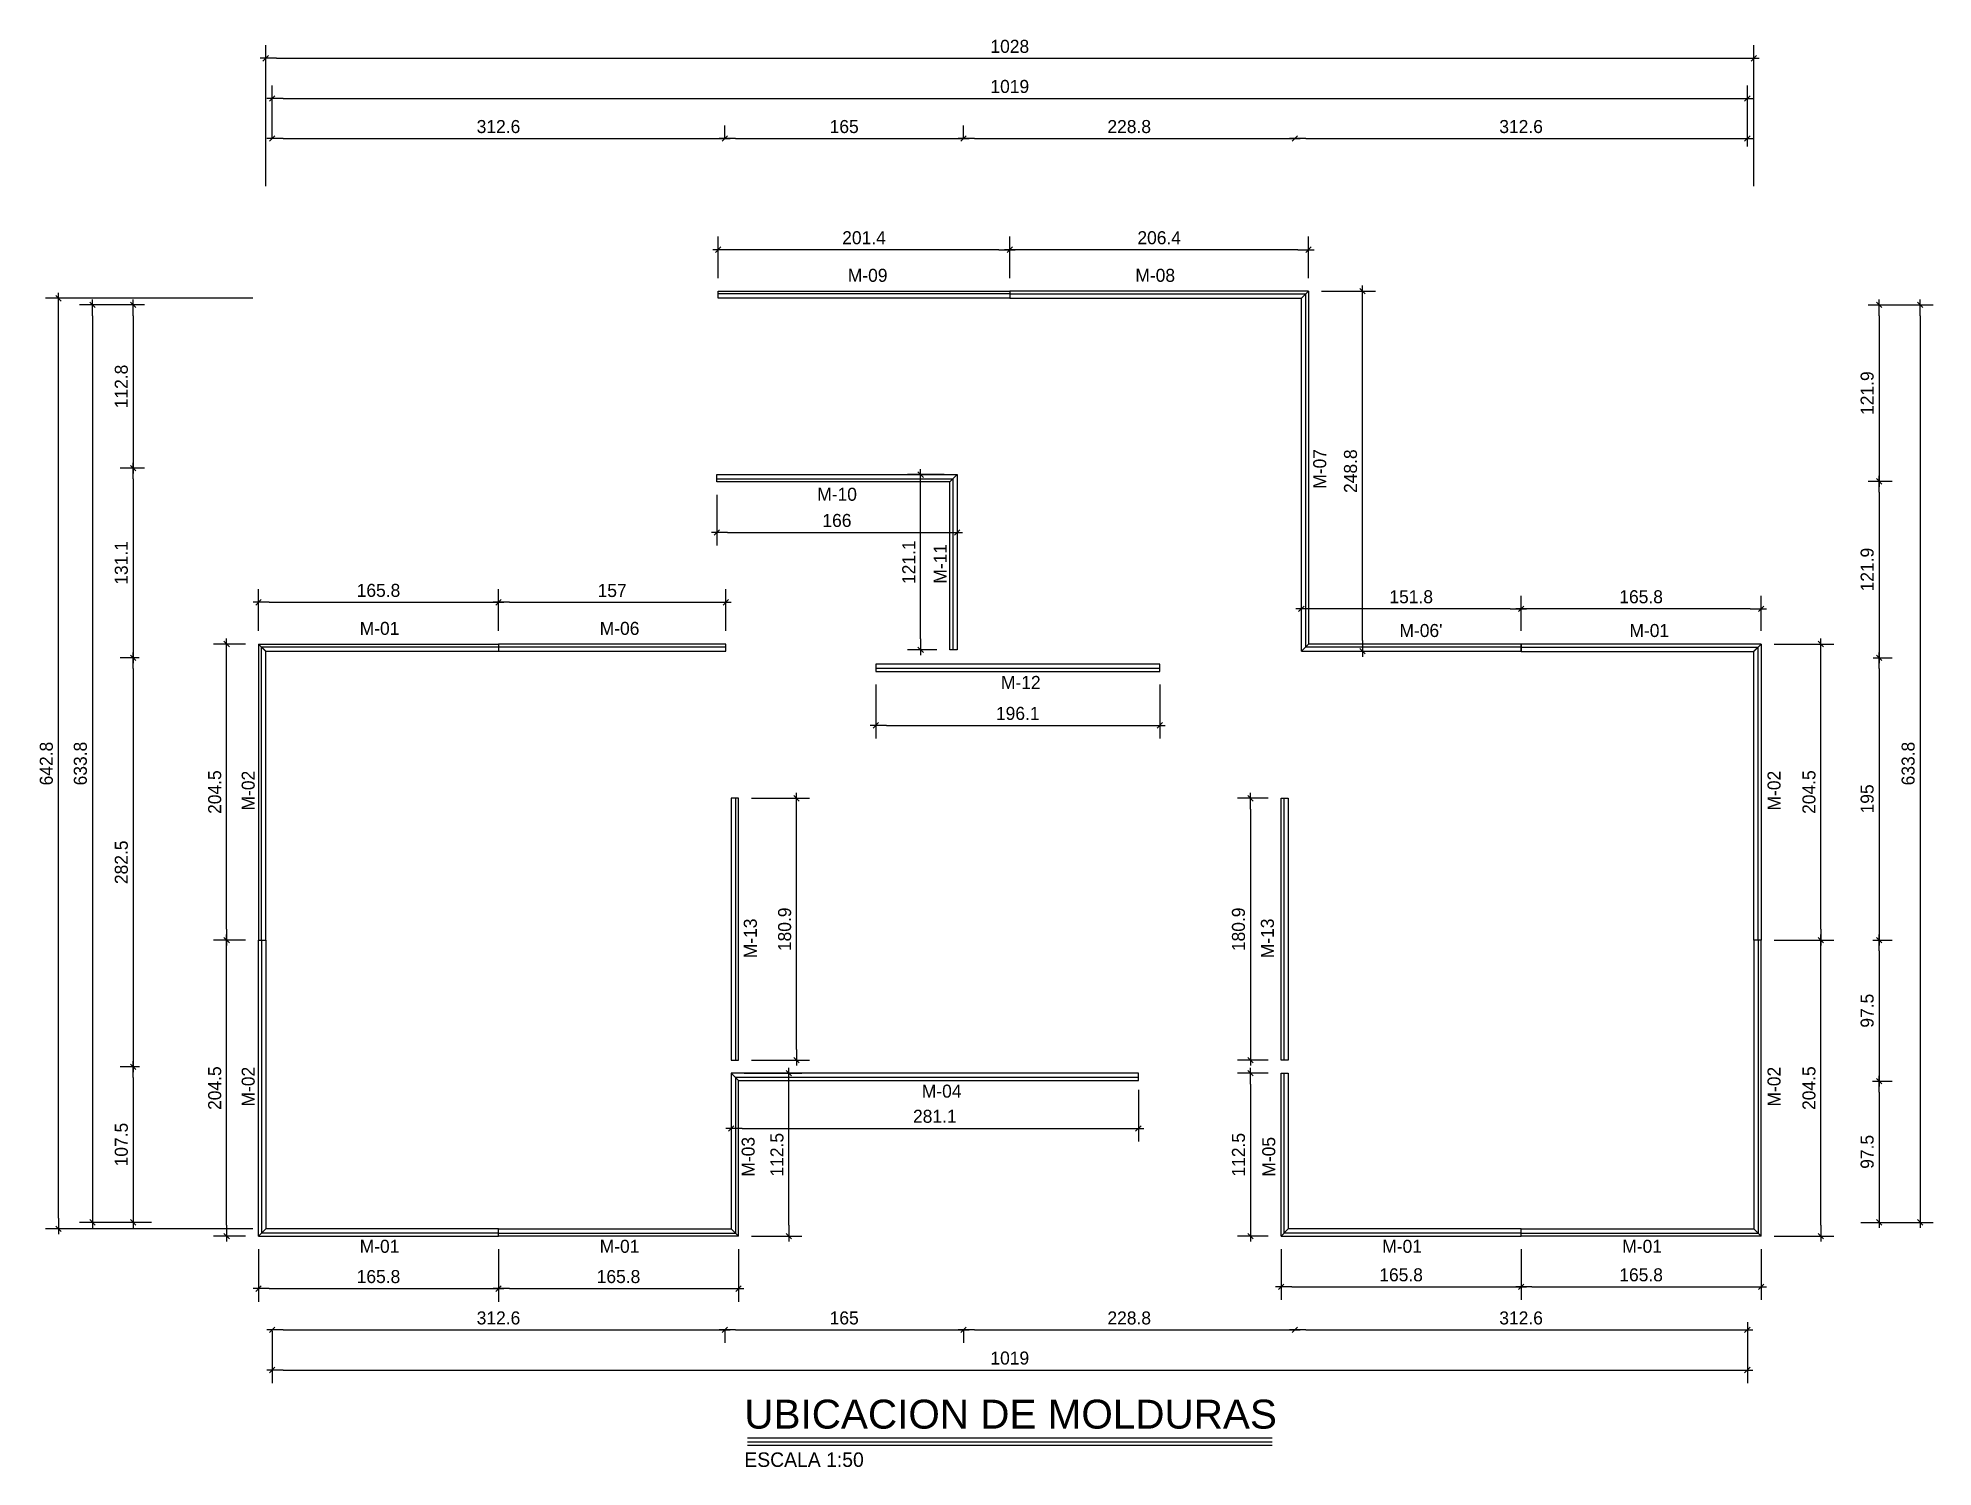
# Model space of a CAD drawing. Header units: millimetres. Extents: x 19442 to 19711, y 4351 to 4752.
# Drawn here: x 19442.46 to 19455.55, y 4514.15 to 4524.02 of the extents above; entities that cross this region are included whole.
import ezdxf
from ezdxf.enums import TextEntityAlignment as Align

# ---------------------------------------------------------------- set-up
doc = ezdxf.new("R2010")
doc.units = ezdxf.units.MM
for name, color, linetype in [('0 @ 0.5', 7, 'Continuous'), ('MOLDURAS', 2, 'Continuous'), ('TEXTO @ 0.5', 2, 'Continuous'), ('TEXTOS TITULOS @ 0.5', 3, 'Continuous')]:
    doc.layers.add(name, color=color, linetype=linetype)
doc.styles.add('century gothic', font='GOTHIC.TTF')
doc.styles.add('NOTAS', font='GOTHIC.TTF')
doc.styles.add('SMCtitulos', font='sanss___.ttf')
doc.dimstyles.new('ANOTATIVE CM SMCONSTRUCCIONES', dxfattribs={"dimscale": 0, "dimtxt": 0.18, "dimasz": 0.15, "dimexe": 0.18, "dimexo": 0.18, "dimgap": 0.07, "dimtad": 1, "dimdec": 1, "dimlfac": 100, "dimdsep": 46, "dimtxsty": 'century gothic', "dimblk1": 'FLECHA1', "dimblk2": 'FLECHA1', "dimsah": 1, "dimcen": 0.18, "dimdle": 0.075, "dimclrd": 1, "dimclre": 1, "dimclrt": 2, "dimaunit": 1, "dimadec": 0, "dimazin": 2, "dimtfac": 0.75, "dimtdec": 1, "dimtix": 1, "dimtmove": 2, "dimatfit": 3, "dimfxl": 0.09, "dimtvp": 1.5, "dimtfill": 1, "dimtolj": 1, "dimtzin": 0, "dimarcsym": 0})

msp = doc.modelspace()

# ---------------------------------------------------------------- texts
at = {"layer": 'TEXTO @ 0.5', "color": 2, "char_height": 0.09, "width": 0.238534, "attachment_point": 1, "style": 'century gothic'}
for s, insert in [('M-09', (19448.054, 4522.4249)), ('M-08', (19450.0404, 4522.4249)), ('M-10 ', (19447.8428, 4520.9125)), ('M-01 ', (19444.6822, 4519.9861)), ('M-06 ', (19446.3403, 4519.9861)), ("M-06' ", (19451.8648, 4519.9713)), ('M-01 ', (19453.4534, 4519.9713)), ('M-12 ', (19449.1119, 4519.6125)), ('M-04', (19448.5653, 4516.7893)), ('M-01 ', (19444.6822, 4515.7175)), ('M-01 ', (19446.3403, 4515.7175)), ('M-01 ', (19451.7459, 4515.7175)), ('M-01 ', (19453.404, 4515.7175))]:
    msp.add_mtext(s, dxfattribs=dict(at, insert=insert))
at = {"layer": 'TEXTO @ 0.5', "color": 2, "char_height": 0.09, "width": 0.238534, "attachment_point": 1, "rotation": 90, "style": 'century gothic'}
for s, insert in [('M-07 ', (19451.2689, 4520.9056)), ('M-11', (19448.648, 4520.2497)), ('M-02', (19454.4072, 4518.6832)), ('M-13 ', (19447.3357, 4517.6623)), ('M-13 ', (19450.9074, 4517.6623)), ('M-02', (19443.8669, 4516.6382)), ('M-02', (19454.4072, 4516.6382)), ('M-03 ', (19447.3206, 4516.1536)), ('M-05 ', (19450.9168, 4516.1536))]:
    msp.add_mtext(s, dxfattribs=dict(at, insert=insert))

# ---------------------------------------------------------------- blocks, each defined once
blk = doc.blocks.new('*U16')
at = {"color": 2}
blk.add_line((0, 0.052), (7.249, 0.052), dxfattribs=at)
at = {"color": 250}
blk.add_line((0, 0), (7.249, 0), dxfattribs=at)
at = {"color": 7}
blk.add_line((0, -0.047), (7.249, -0.047), dxfattribs=at)
at = {"color": 0, "linetype": 'ByBlock', "lineweight": -2, "style": 'NOTAS'}
for tag, p in [('1TITLE', (0.027, 1.014)), ('2TITLE', (-0.043, 0.181))]:
    blk.add_attdef(tag, p, '', height=0.3, dxfattribs=at)
blk.add_attdef('SCALE', text='', height=0.18, dxfattribs=at).set_placement((-0.043, -0.148), align=Align.TOP_LEFT)
blk = doc.blocks.new('FLECHA1')
at = {"color": 1}
blk.add_line((-1, 0), (0.5, 0), dxfattribs=at)
at = {"color": 4}
blk.add_line((-0.25, -0.25), (0.25, 0.25), dxfattribs=at)
blk = doc.blocks.new('*D17')
at = {"color": 1, "lineweight": -2, "transparency": 16777216}
for p, q in [((19444.078, 4523.33), (19444.078, 4523.415)), ((19444.153, 4523.325), (19447.129, 4523.325)), ((19447.204, 4523.33), (19447.204, 4523.415))]:
    blk.add_line(p, q, dxfattribs=at)
at = {"layer": 'Defpoints', "color": 0, "transparency": 16777216}
for p in [(19447.204, 4523.325), (19444.078, 4523.24), (19447.204, 4523.24)]:
    blk.add_point(p, dxfattribs=at)
at = {"color": 1, "lineweight": -2, "transparency": 16777216, "xscale": 0.075, "yscale": 0.075, "zscale": 0.075, "rotation": 180}
blk.add_blockref('FLECHA1', (19444.078, 4523.325), dxfattribs=at)
at = {"color": 1, "lineweight": -2, "transparency": 16777216, "xscale": 0.075, "yscale": 0.075, "zscale": 0.075}
blk.add_blockref('FLECHA1', (19447.204, 4523.325), dxfattribs=at)
at = {"color": 2, "transparency": 16777216, "insert": (19445.641, 4523.407), "char_height": 0.09, "attachment_point": 5, "style": 'century gothic', "bg_fill": 3, "box_fill_scale": 1.1, "bg_fill_color": 256, "bg_fill_true_color": 13158600, "bg_fill_transparency": 0}
blk.add_mtext('\\A1;312.6', dxfattribs=at)
blk = doc.blocks.new('*D18')
at = {"color": 1, "lineweight": -2, "transparency": 16777216}
for p, q in [((19447.204, 4523.33), (19447.204, 4523.415)), ((19447.279, 4523.325), (19448.779, 4523.325)), ((19448.854, 4523.32), (19448.854, 4523.415))]:
    blk.add_line(p, q, dxfattribs=at)
at = {"layer": 'Defpoints', "color": 0, "transparency": 16777216}
for p in [(19448.854, 4523.325), (19447.204, 4523.24), (19448.854, 4523.23)]:
    blk.add_point(p, dxfattribs=at)
at = {"color": 1, "lineweight": -2, "transparency": 16777216, "xscale": 0.075, "yscale": 0.075, "zscale": 0.075, "rotation": 180}
blk.add_blockref('FLECHA1', (19447.204, 4523.325), dxfattribs=at)
at = {"color": 1, "lineweight": -2, "transparency": 16777216, "xscale": 0.075, "yscale": 0.075, "zscale": 0.075}
blk.add_blockref('FLECHA1', (19448.854, 4523.325), dxfattribs=at)
at = {"color": 2, "transparency": 16777216, "insert": (19448.029, 4523.407), "char_height": 0.09, "attachment_point": 5, "style": 'century gothic', "bg_fill": 3, "box_fill_scale": 1.1, "bg_fill_color": 256, "bg_fill_true_color": 13158600, "bg_fill_transparency": 0}
blk.add_mtext('\\A1;165', dxfattribs=at)
blk = doc.blocks.new('*D19')
at = {"color": 1, "lineweight": -2, "transparency": 16777216}
for p, q in [((19448.854, 4523.32), (19448.854, 4523.415)), ((19448.929, 4523.325), (19451.067, 4523.325))]:
    blk.add_line(p, q, dxfattribs=at)
at = {"layer": 'Defpoints', "color": 0, "transparency": 16777216}
for p in [(19451.142, 4523.325), (19451.142, 4523.325), (19448.854, 4523.23)]:
    blk.add_point(p, dxfattribs=at)
at = {"color": 1, "lineweight": -2, "transparency": 16777216, "xscale": 0.075, "yscale": 0.075, "zscale": 0.075, "rotation": 180}
blk.add_blockref('FLECHA1', (19448.854, 4523.325), dxfattribs=at)
at = {"color": 1, "lineweight": -2, "transparency": 16777216, "xscale": 0.075, "yscale": 0.075, "zscale": 0.075}
blk.add_blockref('FLECHA1', (19451.142, 4523.325), dxfattribs=at)
at = {"color": 2, "transparency": 16777216, "insert": (19449.998, 4523.407), "char_height": 0.09, "attachment_point": 5, "style": 'century gothic', "bg_fill": 3, "box_fill_scale": 1.1, "bg_fill_color": 256, "bg_fill_true_color": 13158600, "bg_fill_transparency": 0}
blk.add_mtext('\\A1;228.8', dxfattribs=at)
blk = doc.blocks.new('*D20')
at = {"color": 1, "lineweight": -2, "transparency": 16777216}
for p, q in [((19451.217, 4523.325), (19454.193, 4523.325)), ((19454.268, 4523.302), (19454.268, 4523.415))]:
    blk.add_line(p, q, dxfattribs=at)
at = {"layer": 'Defpoints', "color": 0, "transparency": 16777216}
for p in [(19451.142, 4523.325), (19454.268, 4523.325), (19454.268, 4523.212)]:
    blk.add_point(p, dxfattribs=at)
at = {"color": 1, "lineweight": -2, "transparency": 16777216, "xscale": 0.075, "yscale": 0.075, "zscale": 0.075, "rotation": 180}
blk.add_blockref('FLECHA1', (19451.142, 4523.325), dxfattribs=at)
at = {"color": 1, "lineweight": -2, "transparency": 16777216, "xscale": 0.075, "yscale": 0.075, "zscale": 0.075}
blk.add_blockref('FLECHA1', (19454.268, 4523.325), dxfattribs=at)
at = {"color": 2, "transparency": 16777216, "insert": (19452.705, 4523.407), "char_height": 0.09, "attachment_point": 5, "style": 'century gothic', "bg_fill": 3, "box_fill_scale": 1.1, "bg_fill_color": 256, "bg_fill_true_color": 13158600, "bg_fill_transparency": 0}
blk.add_mtext('\\A1;312.6', dxfattribs=at)
blk = doc.blocks.new('*D21')
at = {"color": 1, "lineweight": -2, "transparency": 16777216}
for p, q in [((19444.078, 4523.33), (19444.078, 4523.691)), ((19454.268, 4523.27), (19454.268, 4523.691)), ((19444.153, 4523.601), (19454.193, 4523.601))]:
    blk.add_line(p, q, dxfattribs=at)
at = {"layer": 'Defpoints', "color": 0, "transparency": 16777216}
for p in [(19454.268, 4523.601), (19444.078, 4523.24), (19454.268, 4523.18)]:
    blk.add_point(p, dxfattribs=at)
at = {"color": 1, "lineweight": -2, "transparency": 16777216, "xscale": 0.075, "yscale": 0.075, "zscale": 0.075, "rotation": 180}
blk.add_blockref('FLECHA1', (19444.078, 4523.601), dxfattribs=at)
at = {"color": 1, "lineweight": -2, "transparency": 16777216, "xscale": 0.075, "yscale": 0.075, "zscale": 0.075}
blk.add_blockref('FLECHA1', (19454.268, 4523.601), dxfattribs=at)
at = {"color": 2, "transparency": 16777216, "insert": (19449.173, 4523.684), "char_height": 0.09, "attachment_point": 5, "style": 'century gothic', "bg_fill": 3, "box_fill_scale": 1.1, "bg_fill_color": 256, "bg_fill_true_color": 13158600, "bg_fill_transparency": 0}
blk.add_mtext('\\A1;1019', dxfattribs=at)
blk = doc.blocks.new('*D22')
at = {"color": 1, "lineweight": -2, "transparency": 16777216}
for p, q in [((19443.195, 4522.176), (19443.028, 4522.176)), ((19443.118, 4522.101), (19443.118, 4521.123)), ((19443.195, 4521.048), (19443.028, 4521.048))]:
    blk.add_line(p, q, dxfattribs=at)
at = {"layer": 'Defpoints', "color": 0, "transparency": 16777216}
for p in [(19443.285, 4522.176), (19443.118, 4521.048), (19443.285, 4521.048)]:
    blk.add_point(p, dxfattribs=at)
at = {"color": 1, "lineweight": -2, "transparency": 16777216, "xscale": 0.075, "yscale": 0.075, "zscale": 0.075}
for p, rotation in [((19443.118, 4522.176), 90), ((19443.118, 4521.048), 270)]:
    blk.add_blockref('FLECHA1', p, dxfattribs=dict(at, rotation=rotation))
at = {"color": 2, "transparency": 16777216, "insert": (19443.036, 4521.612), "char_height": 0.09, "attachment_point": 5, "rotation": 90, "style": 'century gothic', "bg_fill": 3, "box_fill_scale": 1.1, "bg_fill_color": 256, "bg_fill_true_color": 13158600, "bg_fill_transparency": 0}
blk.add_mtext('\\A1;112.8', dxfattribs=at)
blk = doc.blocks.new('*D23')
at = {"color": 1, "lineweight": -2, "transparency": 16777216}
for p, q in [((19443.195, 4521.048), (19443.028, 4521.048)), ((19443.118, 4520.973), (19443.118, 4519.813)), ((19443.159, 4519.738), (19443.028, 4519.738))]:
    blk.add_line(p, q, dxfattribs=at)
at = {"layer": 'Defpoints', "color": 0, "transparency": 16777216}
for p in [(19443.285, 4521.048), (19443.118, 4519.738), (19443.249, 4519.738)]:
    blk.add_point(p, dxfattribs=at)
at = {"color": 1, "lineweight": -2, "transparency": 16777216, "xscale": 0.075, "yscale": 0.075, "zscale": 0.075}
for p, rotation in [((19443.118, 4521.048), 90), ((19443.118, 4519.738), 270)]:
    blk.add_blockref('FLECHA1', p, dxfattribs=dict(at, rotation=rotation))
at = {"color": 2, "transparency": 16777216, "insert": (19443.036, 4520.393), "char_height": 0.09, "attachment_point": 5, "rotation": 90, "style": 'century gothic', "bg_fill": 3, "box_fill_scale": 1.1, "bg_fill_color": 256, "bg_fill_true_color": 13158600, "bg_fill_transparency": 0}
blk.add_mtext('\\A1;131.1', dxfattribs=at)
blk = doc.blocks.new('*D24')
at = {"color": 1, "lineweight": -2, "transparency": 16777216}
for p, q in [((19443.159, 4519.738), (19443.028, 4519.738)), ((19443.118, 4519.663), (19443.118, 4516.988)), ((19443.162, 4516.913), (19443.028, 4516.913))]:
    blk.add_line(p, q, dxfattribs=at)
at = {"layer": 'Defpoints', "color": 0, "transparency": 16777216}
for p in [(19443.249, 4519.738), (19443.118, 4516.913), (19443.252, 4516.913)]:
    blk.add_point(p, dxfattribs=at)
at = {"color": 1, "lineweight": -2, "transparency": 16777216, "xscale": 0.075, "yscale": 0.075, "zscale": 0.075}
for p, rotation in [((19443.118, 4519.738), 90), ((19443.118, 4516.913), 270)]:
    blk.add_blockref('FLECHA1', p, dxfattribs=dict(at, rotation=rotation))
at = {"color": 2, "transparency": 16777216, "insert": (19443.036, 4518.325), "char_height": 0.09, "attachment_point": 5, "rotation": 90, "style": 'century gothic', "bg_fill": 3, "box_fill_scale": 1.1, "bg_fill_color": 256, "bg_fill_true_color": 13158600, "bg_fill_transparency": 0}
blk.add_mtext('\\A1;282.5', dxfattribs=at)
blk = doc.blocks.new('*D25')
at = {"color": 1, "lineweight": -2, "transparency": 16777216}
for p, q in [((19443.162, 4516.913), (19443.028, 4516.913)), ((19443.118, 4516.838), (19443.118, 4515.913)), ((19443.245, 4515.838), (19443.028, 4515.838))]:
    blk.add_line(p, q, dxfattribs=at)
at = {"layer": 'Defpoints', "color": 0, "transparency": 16777216}
for p in [(19443.252, 4516.913), (19443.118, 4515.838), (19443.335, 4515.838)]:
    blk.add_point(p, dxfattribs=at)
at = {"color": 1, "lineweight": -2, "transparency": 16777216, "xscale": 0.075, "yscale": 0.075, "zscale": 0.075}
for p, rotation in [((19443.118, 4516.913), 90), ((19443.118, 4515.838), 270)]:
    blk.add_blockref('FLECHA1', p, dxfattribs=dict(at, rotation=rotation))
at = {"color": 2, "transparency": 16777216, "insert": (19443.036, 4516.375), "char_height": 0.09, "attachment_point": 5, "rotation": 90, "style": 'century gothic', "bg_fill": 3, "box_fill_scale": 1.1, "bg_fill_color": 256, "bg_fill_true_color": 13158600, "bg_fill_transparency": 0}
blk.add_mtext('\\A1;107.5', dxfattribs=at)
blk = doc.blocks.new('*D26')
at = {"color": 1, "lineweight": -2, "transparency": 16777216}
for p, q in [((19443.195, 4522.176), (19442.746, 4522.176)), ((19442.836, 4522.101), (19442.836, 4515.913)), ((19443.195, 4515.838), (19442.746, 4515.838))]:
    blk.add_line(p, q, dxfattribs=at)
at = {"layer": 'Defpoints', "color": 0, "transparency": 16777216}
for p in [(19443.285, 4522.176), (19442.836, 4515.838), (19443.285, 4515.838)]:
    blk.add_point(p, dxfattribs=at)
at = {"color": 1, "lineweight": -2, "transparency": 16777216, "xscale": 0.075, "yscale": 0.075, "zscale": 0.075}
for p, rotation in [((19442.836, 4522.176), 90), ((19442.836, 4515.838), 270)]:
    blk.add_blockref('FLECHA1', p, dxfattribs=dict(at, rotation=rotation))
at = {"color": 2, "transparency": 16777216, "insert": (19442.753, 4519.007), "char_height": 0.09, "attachment_point": 5, "rotation": 90, "style": 'century gothic', "bg_fill": 3, "box_fill_scale": 1.1, "bg_fill_color": 256, "bg_fill_true_color": 13158600, "bg_fill_transparency": 0}
blk.add_mtext('\\A1;633.8', dxfattribs=at)
blk = doc.blocks.new('*D27')
at = {"color": 1, "lineweight": -2, "transparency": 16777216}
for p, q in [((19444.078, 4515.089), (19444.078, 4515.005)), ((19444.153, 4515.095), (19447.129, 4515.095)), ((19447.204, 4515.089), (19447.204, 4515.005))]:
    blk.add_line(p, q, dxfattribs=at)
at = {"layer": 'Defpoints', "color": 0, "transparency": 16777216}
for p in [(19444.078, 4515.179), (19447.204, 4515.179), (19447.204, 4515.095)]:
    blk.add_point(p, dxfattribs=at)
at = {"color": 1, "lineweight": -2, "transparency": 16777216, "xscale": 0.075, "yscale": 0.075, "zscale": 0.075, "rotation": 180}
blk.add_blockref('FLECHA1', (19444.078, 4515.095), dxfattribs=at)
at = {"color": 1, "lineweight": -2, "transparency": 16777216, "xscale": 0.075, "yscale": 0.075, "zscale": 0.075}
blk.add_blockref('FLECHA1', (19447.204, 4515.095), dxfattribs=at)
at = {"color": 2, "transparency": 16777216, "insert": (19445.641, 4515.177), "char_height": 0.09, "attachment_point": 5, "style": 'century gothic', "bg_fill": 3, "box_fill_scale": 1.1, "bg_fill_color": 256, "bg_fill_true_color": 13158600, "bg_fill_transparency": 0}
blk.add_mtext('\\A1;312.6', dxfattribs=at)
blk = doc.blocks.new('*D28')
at = {"color": 1, "lineweight": -2, "transparency": 16777216}
for p, q in [((19447.204, 4515.089), (19447.204, 4515.005)), ((19447.279, 4515.095), (19448.779, 4515.095)), ((19448.854, 4515.099), (19448.854, 4515.005))]:
    blk.add_line(p, q, dxfattribs=at)
at = {"layer": 'Defpoints', "color": 0, "transparency": 16777216}
for p in [(19448.854, 4515.189), (19447.204, 4515.179), (19448.854, 4515.095)]:
    blk.add_point(p, dxfattribs=at)
at = {"color": 1, "lineweight": -2, "transparency": 16777216, "xscale": 0.075, "yscale": 0.075, "zscale": 0.075, "rotation": 180}
blk.add_blockref('FLECHA1', (19447.204, 4515.095), dxfattribs=at)
at = {"color": 1, "lineweight": -2, "transparency": 16777216, "xscale": 0.075, "yscale": 0.075, "zscale": 0.075}
blk.add_blockref('FLECHA1', (19448.854, 4515.095), dxfattribs=at)
at = {"color": 2, "transparency": 16777216, "insert": (19448.029, 4515.177), "char_height": 0.09, "attachment_point": 5, "style": 'century gothic', "bg_fill": 3, "box_fill_scale": 1.1, "bg_fill_color": 256, "bg_fill_true_color": 13158600, "bg_fill_transparency": 0}
blk.add_mtext('\\A1;165', dxfattribs=at)
blk = doc.blocks.new('*D29')
at = {"color": 1, "lineweight": -2, "transparency": 16777216}
for p, q in [((19448.854, 4515.099), (19448.854, 4515.005)), ((19448.929, 4515.095), (19451.067, 4515.095))]:
    blk.add_line(p, q, dxfattribs=at)
at = {"layer": 'Defpoints', "color": 0, "transparency": 16777216}
for p in [(19448.854, 4515.189), (19451.142, 4515.095), (19451.142, 4515.095)]:
    blk.add_point(p, dxfattribs=at)
at = {"color": 1, "lineweight": -2, "transparency": 16777216, "xscale": 0.075, "yscale": 0.075, "zscale": 0.075, "rotation": 180}
blk.add_blockref('FLECHA1', (19448.854, 4515.095), dxfattribs=at)
at = {"color": 1, "lineweight": -2, "transparency": 16777216, "xscale": 0.075, "yscale": 0.075, "zscale": 0.075}
blk.add_blockref('FLECHA1', (19451.142, 4515.095), dxfattribs=at)
at = {"color": 2, "transparency": 16777216, "insert": (19449.998, 4515.177), "char_height": 0.09, "attachment_point": 5, "style": 'century gothic', "bg_fill": 3, "box_fill_scale": 1.1, "bg_fill_color": 256, "bg_fill_true_color": 13158600, "bg_fill_transparency": 0}
blk.add_mtext('\\A1;228.8', dxfattribs=at)
blk = doc.blocks.new('*D30')
at = {"color": 1, "lineweight": -2, "transparency": 16777216}
for p, q in [((19451.217, 4515.095), (19454.193, 4515.095)), ((19454.268, 4515.117), (19454.268, 4515.005))]:
    blk.add_line(p, q, dxfattribs=at)
at = {"layer": 'Defpoints', "color": 0, "transparency": 16777216}
for p in [(19454.268, 4515.207), (19451.142, 4515.095), (19454.268, 4515.095)]:
    blk.add_point(p, dxfattribs=at)
at = {"color": 1, "lineweight": -2, "transparency": 16777216, "xscale": 0.075, "yscale": 0.075, "zscale": 0.075, "rotation": 180}
blk.add_blockref('FLECHA1', (19451.142, 4515.095), dxfattribs=at)
at = {"color": 1, "lineweight": -2, "transparency": 16777216, "xscale": 0.075, "yscale": 0.075, "zscale": 0.075}
blk.add_blockref('FLECHA1', (19454.268, 4515.095), dxfattribs=at)
at = {"color": 2, "transparency": 16777216, "insert": (19452.705, 4515.177), "char_height": 0.09, "attachment_point": 5, "style": 'century gothic', "bg_fill": 3, "box_fill_scale": 1.1, "bg_fill_color": 256, "bg_fill_true_color": 13158600, "bg_fill_transparency": 0}
blk.add_mtext('\\A1;312.6', dxfattribs=at)
blk = doc.blocks.new('*D31')
at = {"color": 1, "lineweight": -2, "transparency": 16777216}
for p, q in [((19444.078, 4515.089), (19444.078, 4514.728)), ((19454.268, 4515.149), (19454.268, 4514.728)), ((19444.153, 4514.818), (19454.193, 4514.818))]:
    blk.add_line(p, q, dxfattribs=at)
at = {"layer": 'Defpoints', "color": 0, "transparency": 16777216}
for p in [(19454.268, 4515.239), (19444.078, 4515.179), (19454.268, 4514.818)]:
    blk.add_point(p, dxfattribs=at)
at = {"color": 1, "lineweight": -2, "transparency": 16777216, "xscale": 0.075, "yscale": 0.075, "zscale": 0.075, "rotation": 180}
blk.add_blockref('FLECHA1', (19444.078, 4514.818), dxfattribs=at)
at = {"color": 1, "lineweight": -2, "transparency": 16777216, "xscale": 0.075, "yscale": 0.075, "zscale": 0.075}
blk.add_blockref('FLECHA1', (19454.268, 4514.818), dxfattribs=at)
at = {"color": 2, "transparency": 16777216, "insert": (19449.173, 4514.9), "char_height": 0.09, "attachment_point": 5, "style": 'century gothic', "bg_fill": 3, "box_fill_scale": 1.1, "bg_fill_color": 256, "bg_fill_true_color": 13158600, "bg_fill_transparency": 0}
blk.add_mtext('\\A1;1019', dxfattribs=at)
blk = doc.blocks.new('*D32')
at = {"color": 1, "lineweight": -2, "transparency": 16777216}
for p, q in [((19455.102, 4522.176), (19455.269, 4522.176)), ((19455.179, 4522.101), (19455.179, 4521.032)), ((19455.102, 4520.957), (19455.269, 4520.957))]:
    blk.add_line(p, q, dxfattribs=at)
at = {"layer": 'Defpoints', "color": 0, "transparency": 16777216}
for p in [(19455.012, 4522.176), (19455.012, 4520.957), (19455.179, 4520.957)]:
    blk.add_point(p, dxfattribs=at)
at = {"color": 1, "lineweight": -2, "transparency": 16777216, "xscale": 0.075, "yscale": 0.075, "zscale": 0.075}
for p, rotation in [((19455.179, 4522.176), 90), ((19455.179, 4520.957), 270)]:
    blk.add_blockref('FLECHA1', p, dxfattribs=dict(at, rotation=rotation))
at = {"color": 2, "transparency": 16777216, "insert": (19455.096, 4521.566), "char_height": 0.09, "attachment_point": 5, "rotation": 90, "style": 'century gothic', "bg_fill": 3, "box_fill_scale": 1.1, "bg_fill_color": 256, "bg_fill_true_color": 13158600, "bg_fill_transparency": 0}
blk.add_mtext('\\A1;121.9', dxfattribs=at)
blk = doc.blocks.new('*D33')
at = {"color": 1, "lineweight": -2, "transparency": 16777216}
for p, q in [((19455.102, 4520.957), (19455.269, 4520.957)), ((19455.179, 4520.882), (19455.179, 4519.813)), ((19455.137, 4519.738), (19455.269, 4519.738))]:
    blk.add_line(p, q, dxfattribs=at)
at = {"layer": 'Defpoints', "color": 0, "transparency": 16777216}
for p in [(19455.012, 4520.957), (19455.047, 4519.738), (19455.179, 4519.738)]:
    blk.add_point(p, dxfattribs=at)
at = {"color": 1, "lineweight": -2, "transparency": 16777216, "xscale": 0.075, "yscale": 0.075, "zscale": 0.075}
for p, rotation in [((19455.179, 4520.957), 90), ((19455.179, 4519.738), 270)]:
    blk.add_blockref('FLECHA1', p, dxfattribs=dict(at, rotation=rotation))
at = {"color": 2, "transparency": 16777216, "insert": (19455.096, 4520.347), "char_height": 0.09, "attachment_point": 5, "rotation": 90, "style": 'century gothic', "bg_fill": 3, "box_fill_scale": 1.1, "bg_fill_color": 256, "bg_fill_true_color": 13158600, "bg_fill_transparency": 0}
blk.add_mtext('\\A1;121.9', dxfattribs=at)
blk = doc.blocks.new('*D34')
at = {"color": 1, "lineweight": -2, "transparency": 16777216}
for p, q in [((19455.137, 4519.738), (19455.269, 4519.738)), ((19455.179, 4519.663), (19455.179, 4517.863)), ((19455.134, 4517.788), (19455.269, 4517.788))]:
    blk.add_line(p, q, dxfattribs=at)
at = {"layer": 'Defpoints', "color": 0, "transparency": 16777216}
for p in [(19455.047, 4519.738), (19455.044, 4517.788), (19455.179, 4517.788)]:
    blk.add_point(p, dxfattribs=at)
at = {"color": 1, "lineweight": -2, "transparency": 16777216, "xscale": 0.075, "yscale": 0.075, "zscale": 0.075}
for p, rotation in [((19455.179, 4519.738), 90), ((19455.179, 4517.788), 270)]:
    blk.add_blockref('FLECHA1', p, dxfattribs=dict(at, rotation=rotation))
at = {"color": 2, "transparency": 16777216, "insert": (19455.096, 4518.763), "char_height": 0.09, "attachment_point": 5, "rotation": 90, "style": 'century gothic', "bg_fill": 3, "box_fill_scale": 1.1, "bg_fill_color": 256, "bg_fill_true_color": 13158600, "bg_fill_transparency": 0}
blk.add_mtext('\\A1;195', dxfattribs=at)
blk = doc.blocks.new('*D35')
at = {"color": 1, "lineweight": -2, "transparency": 16777216}
for p, q in [((19455.134, 4517.788), (19455.269, 4517.788)), ((19455.179, 4517.713), (19455.179, 4516.888)), ((19455.133, 4516.813), (19455.269, 4516.813))]:
    blk.add_line(p, q, dxfattribs=at)
at = {"layer": 'Defpoints', "color": 0, "transparency": 16777216}
for p in [(19455.044, 4517.788), (19455.043, 4516.813), (19455.179, 4516.813)]:
    blk.add_point(p, dxfattribs=at)
at = {"color": 1, "lineweight": -2, "transparency": 16777216, "xscale": 0.075, "yscale": 0.075, "zscale": 0.075}
for p, rotation in [((19455.179, 4517.788), 90), ((19455.179, 4516.813), 270)]:
    blk.add_blockref('FLECHA1', p, dxfattribs=dict(at, rotation=rotation))
at = {"color": 2, "transparency": 16777216, "insert": (19455.096, 4517.3), "char_height": 0.09, "attachment_point": 5, "rotation": 90, "style": 'century gothic', "bg_fill": 3, "box_fill_scale": 1.1, "bg_fill_color": 256, "bg_fill_true_color": 13158600, "bg_fill_transparency": 0}
blk.add_mtext('\\A1;97.5', dxfattribs=at)
blk = doc.blocks.new('*D36')
at = {"color": 1, "lineweight": -2, "transparency": 16777216}
for p, q in [((19455.133, 4516.813), (19455.269, 4516.813)), ((19455.179, 4516.738), (19455.179, 4515.913)), ((19455.052, 4515.838), (19455.269, 4515.838))]:
    blk.add_line(p, q, dxfattribs=at)
at = {"layer": 'Defpoints', "color": 0, "transparency": 16777216}
for p in [(19455.043, 4516.813), (19454.962, 4515.838), (19455.179, 4515.838)]:
    blk.add_point(p, dxfattribs=at)
at = {"color": 1, "lineweight": -2, "transparency": 16777216, "xscale": 0.075, "yscale": 0.075, "zscale": 0.075}
for p, rotation in [((19455.179, 4516.813), 90), ((19455.179, 4515.838), 270)]:
    blk.add_blockref('FLECHA1', p, dxfattribs=dict(at, rotation=rotation))
at = {"color": 2, "transparency": 16777216, "insert": (19455.096, 4516.325), "char_height": 0.09, "attachment_point": 5, "rotation": 90, "style": 'century gothic', "bg_fill": 3, "box_fill_scale": 1.1, "bg_fill_color": 256, "bg_fill_true_color": 13158600, "bg_fill_transparency": 0}
blk.add_mtext('\\A1;97.5', dxfattribs=at)
blk = doc.blocks.new('*D37')
at = {"color": 1, "lineweight": -2, "transparency": 16777216}
for p, q in [((19455.102, 4522.176), (19455.551, 4522.176)), ((19455.461, 4522.101), (19455.461, 4515.913)), ((19455.102, 4515.838), (19455.551, 4515.838))]:
    blk.add_line(p, q, dxfattribs=at)
at = {"layer": 'Defpoints', "color": 0, "transparency": 16777216}
for p in [(19455.012, 4522.176), (19455.012, 4515.838), (19455.461, 4515.838)]:
    blk.add_point(p, dxfattribs=at)
at = {"color": 1, "lineweight": -2, "transparency": 16777216, "xscale": 0.075, "yscale": 0.075, "zscale": 0.075}
for p, rotation in [((19455.461, 4522.176), 90), ((19455.461, 4515.838), 270)]:
    blk.add_blockref('FLECHA1', p, dxfattribs=dict(at, rotation=rotation))
at = {"color": 2, "transparency": 16777216, "insert": (19455.379, 4519.007), "char_height": 0.09, "attachment_point": 5, "rotation": 90, "style": 'century gothic', "bg_fill": 3, "box_fill_scale": 1.1, "bg_fill_color": 256, "bg_fill_true_color": 13158600, "bg_fill_transparency": 0}
blk.add_mtext('\\A1;633.8', dxfattribs=at)
blk = doc.blocks.new('*D38')
at = {"color": 1, "lineweight": -2, "transparency": 16777216}
for p, q in [((19443.943, 4522.221), (19442.511, 4522.221)), ((19442.601, 4515.868), (19442.601, 4522.146)), ((19443.943, 4515.793), (19442.511, 4515.793))]:
    blk.add_line(p, q, dxfattribs=at)
at = {"layer": 'Defpoints', "color": 0, "transparency": 16777216}
for p in [(19442.601, 4522.221), (19444.033, 4522.221), (19444.033, 4515.793)]:
    blk.add_point(p, dxfattribs=at)
at = {"color": 1, "lineweight": -2, "transparency": 16777216, "xscale": 0.075, "yscale": 0.075, "zscale": 0.075}
for p, rotation in [((19442.601, 4522.221), 90), ((19442.601, 4515.793), 270)]:
    blk.add_blockref('FLECHA1', p, dxfattribs=dict(at, rotation=rotation))
at = {"color": 2, "transparency": 16777216, "insert": (19442.518, 4519.007), "char_height": 0.09, "attachment_point": 5, "rotation": 90, "style": 'century gothic', "bg_fill": 3, "box_fill_scale": 1.1, "bg_fill_color": 256, "bg_fill_true_color": 13158600, "bg_fill_transparency": 0}
blk.add_mtext('\\A1;642.8', dxfattribs=at)
blk = doc.blocks.new('*D39')
at = {"color": 1, "lineweight": -2, "transparency": 16777216}
for p, q in [((19444.033, 4522.995), (19444.033, 4523.969)), ((19454.313, 4522.995), (19454.313, 4523.969)), ((19444.108, 4523.879), (19454.238, 4523.879))]:
    blk.add_line(p, q, dxfattribs=at)
at = {"layer": 'Defpoints', "color": 0, "transparency": 16777216}
for p in [(19454.313, 4523.879), (19444.033, 4522.905), (19454.313, 4522.905)]:
    blk.add_point(p, dxfattribs=at)
at = {"color": 1, "lineweight": -2, "transparency": 16777216, "xscale": 0.075, "yscale": 0.075, "zscale": 0.075, "rotation": 180}
blk.add_blockref('FLECHA1', (19444.033, 4523.879), dxfattribs=at)
at = {"color": 1, "lineweight": -2, "transparency": 16777216, "xscale": 0.075, "yscale": 0.075, "zscale": 0.075}
blk.add_blockref('FLECHA1', (19454.313, 4523.879), dxfattribs=at)
at = {"color": 2, "transparency": 16777216, "insert": (19449.173, 4523.961), "char_height": 0.09, "attachment_point": 5, "style": 'century gothic', "bg_fill": 3, "box_fill_scale": 1.1, "bg_fill_color": 256, "bg_fill_true_color": 13158600, "bg_fill_transparency": 0}
blk.add_mtext('\\A1;1028', dxfattribs=at)
blk = doc.blocks.new('WE')
at = {"layer": 'MOLDURAS'}
blk.add_line((19444.003, 4517.788), (19444.003, 4519.813), dxfattribs=at)
blk.add_lwpolyline([(19443.983, 4517.788), (19444.033, 4517.788), (19444.033, 4519.783), (19443.983, 4519.833)], close=True, dxfattribs=at)
blk = doc.blocks.new('MK')
at = {"layer": 'MOLDURAS'}
blk.add_line((19445.641, 4515.763), (19444.003, 4515.763), dxfattribs=at)
blk.add_lwpolyline([(19445.641, 4515.743), (19445.641, 4515.793), (19444.033, 4515.793), (19443.983, 4515.743)], close=True, dxfattribs=at)
blk = doc.blocks.new('HJ')
at = {"layer": 'MOLDURAS'}
blk.add_line((19445.641, 4519.813), (19447.211, 4519.813), dxfattribs=at)
blk.add_lwpolyline([(19445.641, 4519.833), (19445.641, 4519.783), (19447.211, 4519.783), (19447.211, 4519.833)], close=True, dxfattribs=at)
blk = doc.blocks.new('M03')
at = {"layer": 'MOLDURAS'}
blk.add_line((19447.279, 4516.838), (19447.279, 4515.763), dxfattribs=at)
blk.add_lwpolyline([(19447.299, 4516.818), (19447.249, 4516.868), (19447.249, 4515.793), (19447.299, 4515.743)], close=True, dxfattribs=at)
blk = doc.blocks.new('M04')
at = {"layer": 'MOLDURAS'}
blk.add_line((19450.061, 4516.838), (19447.279, 4516.838), dxfattribs=at)
blk.add_lwpolyline([(19450.061, 4516.818), (19450.061, 4516.868), (19447.249, 4516.868), (19447.299, 4516.818)], close=True, dxfattribs=at)
blk = doc.blocks.new('m5')
at = {"layer": 'MOLDURAS'}
blk.add_line((19451.067, 4516.868), (19451.067, 4515.763), dxfattribs=at)
blk.add_lwpolyline([(19451.047, 4516.868), (19451.097, 4516.868), (19451.097, 4515.793), (19451.047, 4515.743)], close=True, dxfattribs=at)
blk = doc.blocks.new('m6')
at = {"layer": 'MOLDURAS'}
blk.add_line((19451.217, 4519.813), (19452.705, 4519.813), dxfattribs=at)
blk.add_lwpolyline([(19451.237, 4519.833), (19451.187, 4519.783), (19452.705, 4519.783), (19452.705, 4519.833)], close=True, dxfattribs=at)
blk = doc.blocks.new('M7')
at = {"layer": 'MOLDURAS'}
blk.add_line((19451.217, 4519.813), (19451.217, 4522.251), dxfattribs=at)
blk.add_lwpolyline([(19451.237, 4519.833), (19451.187, 4519.783), (19451.187, 4522.221), (19451.237, 4522.271)], close=True, dxfattribs=at)
blk = doc.blocks.new('M8')
at = {"layer": 'MOLDURAS'}
blk.add_line((19449.173, 4522.251), (19451.217, 4522.251), dxfattribs=at)
blk.add_lwpolyline([(19449.173, 4522.271), (19449.173, 4522.221), (19451.187, 4522.221), (19451.237, 4522.271)], close=True, dxfattribs=at)
blk = doc.blocks.new('M09')
at = {"layer": 'MOLDURAS'}
blk.add_line((19449.173, 4522.251), (19447.159, 4522.251), dxfattribs=at)
blk.add_lwpolyline([(19449.173, 4522.271), (19449.173, 4522.221), (19447.159, 4522.221), (19447.159, 4522.271)], close=True, dxfattribs=at)
blk = doc.blocks.new('M10')
at = {"layer": 'MOLDURAS'}
blk.add_line((19447.149, 4520.973), (19448.779, 4520.973), dxfattribs=at)
blk.add_lwpolyline([(19447.149, 4520.953), (19447.149, 4521.003), (19448.809, 4521.003), (19448.759, 4520.953)], close=True, dxfattribs=at)
blk = doc.blocks.new('M11')
at = {"layer": 'MOLDURAS'}
blk.add_line((19448.779, 4520.973), (19448.779, 4519.793), dxfattribs=at)
blk.add_lwpolyline([(19448.759, 4520.953), (19448.809, 4521.003), (19448.809, 4519.793), (19448.759, 4519.793)], close=True, dxfattribs=at)
blk = doc.blocks.new('M13')
at = {"layer": 'MOLDURAS'}
blk.add_line((19447.279, 4518.767), (19447.279, 4516.958), dxfattribs=at)
blk.add_lwpolyline([(19447.299, 4518.767), (19447.249, 4518.767), (19447.249, 4516.958), (19447.299, 4516.958)], close=True, dxfattribs=at)
blk = doc.blocks.new('M12')
at = {"layer": 'MOLDURAS'}
blk.add_line((19450.209, 4519.663), (19448.247, 4519.663), dxfattribs=at)
blk.add_lwpolyline([(19450.209, 4519.643), (19450.209, 4519.693), (19448.247, 4519.693), (19448.247, 4519.643)], close=True, dxfattribs=at)
blk = doc.blocks.new('*D245')
at = {"color": 1, "lineweight": -2, "transparency": 16777216}
for p, q in [((19443.893, 4517.788), (19443.673, 4517.788)), ((19443.763, 4515.818), (19443.763, 4517.713)), ((19443.893, 4515.743), (19443.673, 4515.743))]:
    blk.add_line(p, q, dxfattribs=at)
at = {"layer": 'Defpoints', "color": 0, "transparency": 16777216}
for p in [(19443.763, 4517.788), (19443.983, 4517.788), (19443.983, 4515.743)]:
    blk.add_point(p, dxfattribs=at)
at = {"color": 1, "lineweight": -2, "transparency": 16777216, "xscale": 0.075, "yscale": 0.075, "zscale": 0.075}
for p, rotation in [((19443.763, 4517.788), 90), ((19443.763, 4515.743), 270)]:
    blk.add_blockref('FLECHA1', p, dxfattribs=dict(at, rotation=rotation))
at = {"color": 2, "transparency": 16777216, "insert": (19443.681, 4516.765), "char_height": 0.09, "attachment_point": 5, "rotation": 90, "style": 'century gothic', "bg_fill": 3, "box_fill_scale": 1.1, "bg_fill_color": 256, "bg_fill_true_color": 13158600, "bg_fill_transparency": 0}
blk.add_mtext('\\A1;204.5', dxfattribs=at)
blk = doc.blocks.new('*D246')
at = {"color": 1, "lineweight": -2, "transparency": 16777216}
for p, q in [((19443.893, 4519.833), (19443.673, 4519.833)), ((19443.763, 4517.863), (19443.763, 4519.758)), ((19443.893, 4517.788), (19443.673, 4517.788))]:
    blk.add_line(p, q, dxfattribs=at)
at = {"layer": 'Defpoints', "color": 0, "transparency": 16777216}
for p in [(19443.763, 4519.833), (19443.983, 4519.833), (19443.983, 4517.788)]:
    blk.add_point(p, dxfattribs=at)
at = {"color": 1, "lineweight": -2, "transparency": 16777216, "xscale": 0.075, "yscale": 0.075, "zscale": 0.075}
for p, rotation in [((19443.763, 4519.833), 90), ((19443.763, 4517.788), 270)]:
    blk.add_blockref('FLECHA1', p, dxfattribs=dict(at, rotation=rotation))
at = {"color": 2, "transparency": 16777216, "insert": (19443.681, 4518.81), "char_height": 0.09, "attachment_point": 5, "rotation": 90, "style": 'century gothic', "bg_fill": 3, "box_fill_scale": 1.1, "bg_fill_color": 256, "bg_fill_true_color": 13158600, "bg_fill_transparency": 0}
blk.add_mtext('\\A1;204.5', dxfattribs=at)
blk = doc.blocks.new('*D247')
at = {"color": 1, "lineweight": -2, "transparency": 16777216}
for p, q in [((19443.983, 4519.923), (19443.983, 4520.211)), ((19445.641, 4519.923), (19445.641, 4520.211)), ((19444.058, 4520.121), (19445.566, 4520.121))]:
    blk.add_line(p, q, dxfattribs=at)
at = {"layer": 'Defpoints', "color": 0, "transparency": 16777216}
for p in [(19445.641, 4520.121), (19443.983, 4519.833), (19445.641, 4519.833)]:
    blk.add_point(p, dxfattribs=at)
at = {"color": 1, "lineweight": -2, "transparency": 16777216, "xscale": 0.075, "yscale": 0.075, "zscale": 0.075, "rotation": 180}
blk.add_blockref('FLECHA1', (19443.983, 4520.121), dxfattribs=at)
at = {"color": 1, "lineweight": -2, "transparency": 16777216, "xscale": 0.075, "yscale": 0.075, "zscale": 0.075}
blk.add_blockref('FLECHA1', (19445.641, 4520.121), dxfattribs=at)
at = {"color": 2, "transparency": 16777216, "insert": (19444.812, 4520.203), "char_height": 0.09, "attachment_point": 5, "style": 'century gothic', "bg_fill": 3, "box_fill_scale": 1.1, "bg_fill_color": 256, "bg_fill_true_color": 13158600, "bg_fill_transparency": 0}
blk.add_mtext('\\A1;165.8', dxfattribs=at)
blk = doc.blocks.new('*D248')
at = {"color": 1, "lineweight": -2, "transparency": 16777216}
for p, q in [((19445.641, 4519.923), (19445.641, 4520.211)), ((19447.211, 4519.923), (19447.211, 4520.211)), ((19445.716, 4520.121), (19447.136, 4520.121))]:
    blk.add_line(p, q, dxfattribs=at)
at = {"layer": 'Defpoints', "color": 0, "transparency": 16777216}
for p in [(19447.211, 4520.121), (19445.641, 4519.833), (19447.211, 4519.833)]:
    blk.add_point(p, dxfattribs=at)
at = {"color": 1, "lineweight": -2, "transparency": 16777216, "xscale": 0.075, "yscale": 0.075, "zscale": 0.075, "rotation": 180}
blk.add_blockref('FLECHA1', (19445.641, 4520.121), dxfattribs=at)
at = {"color": 1, "lineweight": -2, "transparency": 16777216, "xscale": 0.075, "yscale": 0.075, "zscale": 0.075}
blk.add_blockref('FLECHA1', (19447.211, 4520.121), dxfattribs=at)
at = {"color": 2, "transparency": 16777216, "insert": (19446.426, 4520.202), "char_height": 0.09, "attachment_point": 5, "style": 'century gothic', "bg_fill": 3, "box_fill_scale": 1.1, "bg_fill_color": 256, "bg_fill_true_color": 13158600, "bg_fill_transparency": 0}
blk.add_mtext('\\A1;157', dxfattribs=at)
blk = doc.blocks.new('*D249')
at = {"color": 1, "lineweight": -2, "transparency": 16777216}
for p, q in [((19443.983, 4515.653), (19443.983, 4515.29)), ((19445.641, 4515.653), (19445.641, 4515.29)), ((19444.058, 4515.38), (19445.566, 4515.38))]:
    blk.add_line(p, q, dxfattribs=at)
at = {"layer": 'Defpoints', "color": 0, "transparency": 16777216}
for p in [(19443.983, 4515.743), (19445.641, 4515.743), (19445.641, 4515.38)]:
    blk.add_point(p, dxfattribs=at)
at = {"color": 1, "lineweight": -2, "transparency": 16777216, "xscale": 0.075, "yscale": 0.075, "zscale": 0.075, "rotation": 180}
blk.add_blockref('FLECHA1', (19443.983, 4515.38), dxfattribs=at)
at = {"color": 1, "lineweight": -2, "transparency": 16777216, "xscale": 0.075, "yscale": 0.075, "zscale": 0.075}
blk.add_blockref('FLECHA1', (19445.641, 4515.38), dxfattribs=at)
at = {"color": 2, "transparency": 16777216, "insert": (19444.812, 4515.463), "char_height": 0.09, "attachment_point": 5, "style": 'century gothic', "bg_fill": 3, "box_fill_scale": 1.1, "bg_fill_color": 256, "bg_fill_true_color": 13158600, "bg_fill_transparency": 0}
blk.add_mtext('\\A1;165.8', dxfattribs=at)
blk = doc.blocks.new('*D250')
at = {"color": 1, "lineweight": -2, "transparency": 16777216}
for p, q in [((19445.641, 4515.653), (19445.641, 4515.29)), ((19447.299, 4515.653), (19447.299, 4515.29)), ((19445.716, 4515.38), (19447.224, 4515.38))]:
    blk.add_line(p, q, dxfattribs=at)
at = {"layer": 'Defpoints', "color": 0, "transparency": 16777216}
for p in [(19445.641, 4515.743), (19447.299, 4515.743), (19447.299, 4515.38)]:
    blk.add_point(p, dxfattribs=at)
at = {"color": 1, "lineweight": -2, "transparency": 16777216, "xscale": 0.075, "yscale": 0.075, "zscale": 0.075, "rotation": 180}
blk.add_blockref('FLECHA1', (19445.641, 4515.38), dxfattribs=at)
at = {"color": 1, "lineweight": -2, "transparency": 16777216, "xscale": 0.075, "yscale": 0.075, "zscale": 0.075}
blk.add_blockref('FLECHA1', (19447.299, 4515.38), dxfattribs=at)
at = {"color": 2, "transparency": 16777216, "insert": (19446.47, 4515.463), "char_height": 0.09, "attachment_point": 5, "style": 'century gothic', "bg_fill": 3, "box_fill_scale": 1.1, "bg_fill_color": 256, "bg_fill_true_color": 13158600, "bg_fill_transparency": 0}
blk.add_mtext('\\A1;165.8', dxfattribs=at)
blk = doc.blocks.new('*D251')
at = {"color": 1, "lineweight": -2, "transparency": 16777216}
for p, q in [((19447.339, 4516.868), (19447.737, 4516.868)), ((19447.647, 4515.818), (19447.647, 4516.793)), ((19447.389, 4515.743), (19447.737, 4515.743))]:
    blk.add_line(p, q, dxfattribs=at)
at = {"layer": 'Defpoints', "color": 0, "transparency": 16777216}
for p in [(19447.249, 4516.868), (19447.647, 4516.868), (19447.299, 4515.743)]:
    blk.add_point(p, dxfattribs=at)
at = {"color": 1, "lineweight": -2, "transparency": 16777216, "xscale": 0.075, "yscale": 0.075, "zscale": 0.075}
for p, rotation in [((19447.647, 4516.868), 90), ((19447.647, 4515.743), 270)]:
    blk.add_blockref('FLECHA1', p, dxfattribs=dict(at, rotation=rotation))
at = {"color": 2, "transparency": 16777216, "insert": (19447.565, 4516.305), "char_height": 0.09, "attachment_point": 5, "rotation": 90, "style": 'century gothic', "bg_fill": 3, "box_fill_scale": 1.1, "bg_fill_color": 256, "bg_fill_true_color": 13158600, "bg_fill_transparency": 0}
blk.add_mtext('\\A1;112.5', dxfattribs=at)
blk = doc.blocks.new('*D252')
at = {"color": 1, "lineweight": -2, "transparency": 16777216}
for p, q in [((19447.249, 4516.778), (19447.249, 4516.397)), ((19450.061, 4516.753), (19450.061, 4516.397)), ((19447.324, 4516.487), (19449.986, 4516.487))]:
    blk.add_line(p, q, dxfattribs=at)
at = {"layer": 'Defpoints', "color": 0, "transparency": 16777216}
for p in [(19447.249, 4516.868), (19450.061, 4516.843), (19450.061, 4516.487)]:
    blk.add_point(p, dxfattribs=at)
at = {"color": 1, "lineweight": -2, "transparency": 16777216, "xscale": 0.075, "yscale": 0.075, "zscale": 0.075, "rotation": 180}
blk.add_blockref('FLECHA1', (19447.249, 4516.487), dxfattribs=at)
at = {"color": 1, "lineweight": -2, "transparency": 16777216, "xscale": 0.075, "yscale": 0.075, "zscale": 0.075}
blk.add_blockref('FLECHA1', (19450.061, 4516.487), dxfattribs=at)
at = {"color": 2, "transparency": 16777216, "insert": (19448.655, 4516.57), "char_height": 0.09, "attachment_point": 5, "style": 'century gothic', "bg_fill": 3, "box_fill_scale": 1.1, "bg_fill_color": 256, "bg_fill_true_color": 13158600, "bg_fill_transparency": 0}
blk.add_mtext('\\A1;281.1', dxfattribs=at)
blk = doc.blocks.new('*D253')
at = {"color": 1, "lineweight": -2, "transparency": 16777216}
for p, q in [((19450.957, 4516.868), (19450.746, 4516.868)), ((19450.836, 4516.793), (19450.836, 4515.818)), ((19450.957, 4515.743), (19450.746, 4515.743))]:
    blk.add_line(p, q, dxfattribs=at)
at = {"layer": 'Defpoints', "color": 0, "transparency": 16777216}
for p in [(19451.047, 4516.868), (19450.836, 4515.743), (19451.047, 4515.743)]:
    blk.add_point(p, dxfattribs=at)
at = {"color": 1, "lineweight": -2, "transparency": 16777216, "xscale": 0.075, "yscale": 0.075, "zscale": 0.075}
for p, rotation in [((19450.836, 4516.868), 90), ((19450.836, 4515.743), 270)]:
    blk.add_blockref('FLECHA1', p, dxfattribs=dict(at, rotation=rotation))
at = {"color": 2, "transparency": 16777216, "insert": (19450.753, 4516.305), "char_height": 0.09, "attachment_point": 5, "rotation": 90, "style": 'century gothic', "bg_fill": 3, "box_fill_scale": 1.1, "bg_fill_color": 256, "bg_fill_true_color": 13158600, "bg_fill_transparency": 0}
blk.add_mtext('\\A1;112.5', dxfattribs=at)
blk = doc.blocks.new('*D254')
at = {"color": 1, "lineweight": -2, "transparency": 16777216}
for p, q in [((19451.047, 4515.653), (19451.047, 4515.303)), ((19452.705, 4515.653), (19452.705, 4515.303)), ((19451.122, 4515.393), (19452.63, 4515.393))]:
    blk.add_line(p, q, dxfattribs=at)
at = {"layer": 'Defpoints', "color": 0, "transparency": 16777216}
for p in [(19451.047, 4515.743), (19452.705, 4515.743), (19452.705, 4515.393)]:
    blk.add_point(p, dxfattribs=at)
at = {"color": 1, "lineweight": -2, "transparency": 16777216, "xscale": 0.075, "yscale": 0.075, "zscale": 0.075, "rotation": 180}
blk.add_blockref('FLECHA1', (19451.047, 4515.393), dxfattribs=at)
at = {"color": 1, "lineweight": -2, "transparency": 16777216, "xscale": 0.075, "yscale": 0.075, "zscale": 0.075}
blk.add_blockref('FLECHA1', (19452.705, 4515.393), dxfattribs=at)
at = {"color": 2, "transparency": 16777216, "insert": (19451.876, 4515.475), "char_height": 0.09, "attachment_point": 5, "style": 'century gothic', "bg_fill": 3, "box_fill_scale": 1.1, "bg_fill_color": 256, "bg_fill_true_color": 13158600, "bg_fill_transparency": 0}
blk.add_mtext('\\A1;165.8', dxfattribs=at)
blk = doc.blocks.new('*D255')
at = {"color": 1, "lineweight": -2, "transparency": 16777216}
for p, q in [((19452.705, 4515.653), (19452.705, 4515.303)), ((19454.363, 4515.653), (19454.363, 4515.303)), ((19452.78, 4515.393), (19454.288, 4515.393))]:
    blk.add_line(p, q, dxfattribs=at)
at = {"layer": 'Defpoints', "color": 0, "transparency": 16777216}
for p in [(19452.705, 4515.743), (19454.363, 4515.743), (19454.363, 4515.393)]:
    blk.add_point(p, dxfattribs=at)
at = {"color": 1, "lineweight": -2, "transparency": 16777216, "xscale": 0.075, "yscale": 0.075, "zscale": 0.075, "rotation": 180}
blk.add_blockref('FLECHA1', (19452.705, 4515.393), dxfattribs=at)
at = {"color": 1, "lineweight": -2, "transparency": 16777216, "xscale": 0.075, "yscale": 0.075, "zscale": 0.075}
blk.add_blockref('FLECHA1', (19454.363, 4515.393), dxfattribs=at)
at = {"color": 2, "transparency": 16777216, "insert": (19453.534, 4515.475), "char_height": 0.09, "attachment_point": 5, "style": 'century gothic', "bg_fill": 3, "box_fill_scale": 1.1, "bg_fill_color": 256, "bg_fill_true_color": 13158600, "bg_fill_transparency": 0}
blk.add_mtext('\\A1;165.8', dxfattribs=at)
blk = doc.blocks.new('*D256')
at = {"color": 1, "lineweight": -2, "transparency": 16777216}
for p, q in [((19454.453, 4517.788), (19454.866, 4517.788)), ((19454.776, 4515.818), (19454.776, 4517.713)), ((19454.453, 4515.743), (19454.866, 4515.743))]:
    blk.add_line(p, q, dxfattribs=at)
at = {"layer": 'Defpoints', "color": 0, "transparency": 16777216}
for p in [(19454.363, 4517.788), (19454.776, 4517.788), (19454.363, 4515.743)]:
    blk.add_point(p, dxfattribs=at)
at = {"color": 1, "lineweight": -2, "transparency": 16777216, "xscale": 0.075, "yscale": 0.075, "zscale": 0.075}
for p, rotation in [((19454.776, 4517.788), 90), ((19454.776, 4515.743), 270)]:
    blk.add_blockref('FLECHA1', p, dxfattribs=dict(at, rotation=rotation))
at = {"color": 2, "transparency": 16777216, "insert": (19454.694, 4516.765), "char_height": 0.09, "attachment_point": 5, "rotation": 90, "style": 'century gothic', "bg_fill": 3, "box_fill_scale": 1.1, "bg_fill_color": 256, "bg_fill_true_color": 13158600, "bg_fill_transparency": 0}
blk.add_mtext('\\A1;204.5', dxfattribs=at)
blk = doc.blocks.new('*D257')
at = {"color": 1, "lineweight": -2, "transparency": 16777216}
for p, q in [((19454.453, 4519.833), (19454.866, 4519.833)), ((19454.776, 4517.863), (19454.776, 4519.758)), ((19454.453, 4517.788), (19454.866, 4517.788))]:
    blk.add_line(p, q, dxfattribs=at)
at = {"layer": 'Defpoints', "color": 0, "transparency": 16777216}
for p in [(19454.363, 4519.833), (19454.776, 4519.833), (19454.363, 4517.788)]:
    blk.add_point(p, dxfattribs=at)
at = {"color": 1, "lineweight": -2, "transparency": 16777216, "xscale": 0.075, "yscale": 0.075, "zscale": 0.075}
for p, rotation in [((19454.776, 4519.833), 90), ((19454.776, 4517.788), 270)]:
    blk.add_blockref('FLECHA1', p, dxfattribs=dict(at, rotation=rotation))
at = {"color": 2, "transparency": 16777216, "insert": (19454.694, 4518.81), "char_height": 0.09, "attachment_point": 5, "rotation": 90, "style": 'century gothic', "bg_fill": 3, "box_fill_scale": 1.1, "bg_fill_color": 256, "bg_fill_true_color": 13158600, "bg_fill_transparency": 0}
blk.add_mtext('\\A1;204.5', dxfattribs=at)
blk = doc.blocks.new('*D258')
at = {"color": 1, "lineweight": -2, "transparency": 16777216}
for p, q in [((19452.705, 4519.923), (19452.705, 4520.166)), ((19454.363, 4519.923), (19454.363, 4520.166)), ((19454.288, 4520.076), (19452.78, 4520.076))]:
    blk.add_line(p, q, dxfattribs=at)
at = {"layer": 'Defpoints', "color": 0, "transparency": 16777216}
for p in [(19452.705, 4520.076), (19452.705, 4519.833), (19454.363, 4519.833)]:
    blk.add_point(p, dxfattribs=at)
at = {"color": 1, "lineweight": -2, "transparency": 16777216, "xscale": 0.075, "yscale": 0.075, "zscale": 0.075, "rotation": 180}
blk.add_blockref('FLECHA1', (19452.705, 4520.076), dxfattribs=at)
at = {"color": 1, "lineweight": -2, "transparency": 16777216, "xscale": 0.075, "yscale": 0.075, "zscale": 0.075}
blk.add_blockref('FLECHA1', (19454.363, 4520.076), dxfattribs=at)
at = {"color": 2, "transparency": 16777216, "insert": (19453.534, 4520.159), "char_height": 0.09, "attachment_point": 5, "style": 'century gothic', "bg_fill": 3, "box_fill_scale": 1.1, "bg_fill_color": 256, "bg_fill_true_color": 13158600, "bg_fill_transparency": 0}
blk.add_mtext('\\A1;165.8', dxfattribs=at)
blk = doc.blocks.new('*D259')
at = {"color": 1, "lineweight": -2, "transparency": 16777216}
for p, q in [((19451.187, 4519.873), (19451.187, 4520.166)), ((19452.705, 4519.923), (19452.705, 4520.166)), ((19452.63, 4520.076), (19451.262, 4520.076))]:
    blk.add_line(p, q, dxfattribs=at)
at = {"layer": 'Defpoints', "color": 0, "transparency": 16777216}
for p in [(19451.187, 4520.076), (19451.187, 4519.783), (19452.705, 4519.833)]:
    blk.add_point(p, dxfattribs=at)
at = {"color": 1, "lineweight": -2, "transparency": 16777216, "xscale": 0.075, "yscale": 0.075, "zscale": 0.075, "rotation": 180}
blk.add_blockref('FLECHA1', (19451.187, 4520.076), dxfattribs=at)
at = {"color": 1, "lineweight": -2, "transparency": 16777216, "xscale": 0.075, "yscale": 0.075, "zscale": 0.075}
blk.add_blockref('FLECHA1', (19452.705, 4520.076), dxfattribs=at)
at = {"color": 2, "transparency": 16777216, "insert": (19451.946, 4520.159), "char_height": 0.09, "attachment_point": 5, "style": 'century gothic', "bg_fill": 3, "box_fill_scale": 1.1, "bg_fill_color": 256, "bg_fill_true_color": 13158600, "bg_fill_transparency": 0}
blk.add_mtext('\\A1;151.8', dxfattribs=at)
blk = doc.blocks.new('*D260')
at = {"color": 1, "lineweight": -2, "transparency": 16777216}
for p, q in [((19451.327, 4522.271), (19451.699, 4522.271)), ((19451.609, 4519.858), (19451.609, 4522.196)), ((19451.277, 4519.783), (19451.699, 4519.783))]:
    blk.add_line(p, q, dxfattribs=at)
at = {"layer": 'Defpoints', "color": 0, "transparency": 16777216}
for p in [(19451.237, 4522.271), (19451.609, 4522.271), (19451.187, 4519.783)]:
    blk.add_point(p, dxfattribs=at)
at = {"color": 1, "lineweight": -2, "transparency": 16777216, "xscale": 0.075, "yscale": 0.075, "zscale": 0.075}
for p, rotation in [((19451.609, 4522.271), 90), ((19451.609, 4519.783), 270)]:
    blk.add_blockref('FLECHA1', p, dxfattribs=dict(at, rotation=rotation))
at = {"color": 2, "transparency": 16777216, "insert": (19451.527, 4521.027), "char_height": 0.09, "attachment_point": 5, "rotation": 90, "style": 'century gothic', "bg_fill": 3, "box_fill_scale": 1.1, "bg_fill_color": 256, "bg_fill_true_color": 13158600, "bg_fill_transparency": 0}
blk.add_mtext('\\A1;248.8', dxfattribs=at)
blk = doc.blocks.new('*D261')
at = {"color": 1, "lineweight": -2, "transparency": 16777216}
for p, q in [((19449.173, 4522.361), (19449.173, 4522.647)), ((19451.237, 4522.361), (19451.237, 4522.647)), ((19451.162, 4522.557), (19449.248, 4522.557))]:
    blk.add_line(p, q, dxfattribs=at)
at = {"layer": 'Defpoints', "color": 0, "transparency": 16777216}
for p in [(19449.173, 4522.557), (19449.173, 4522.271), (19451.237, 4522.271)]:
    blk.add_point(p, dxfattribs=at)
at = {"color": 1, "lineweight": -2, "transparency": 16777216, "xscale": 0.075, "yscale": 0.075, "zscale": 0.075, "rotation": 180}
blk.add_blockref('FLECHA1', (19449.173, 4522.557), dxfattribs=at)
at = {"color": 1, "lineweight": -2, "transparency": 16777216, "xscale": 0.075, "yscale": 0.075, "zscale": 0.075}
blk.add_blockref('FLECHA1', (19451.237, 4522.557), dxfattribs=at)
at = {"color": 2, "transparency": 16777216, "insert": (19450.205, 4522.639), "char_height": 0.09, "attachment_point": 5, "style": 'century gothic', "bg_fill": 3, "box_fill_scale": 1.1, "bg_fill_color": 256, "bg_fill_true_color": 13158600, "bg_fill_transparency": 0}
blk.add_mtext('\\A1;206.4', dxfattribs=at)
blk = doc.blocks.new('*D429')
at = {"color": 1, "lineweight": -2, "transparency": 16777216}
for p, q in [((19447.159, 4522.361), (19447.159, 4522.647)), ((19449.173, 4522.361), (19449.173, 4522.647)), ((19449.098, 4522.557), (19447.234, 4522.557))]:
    blk.add_line(p, q, dxfattribs=at)
at = {"layer": 'Defpoints', "color": 0, "transparency": 16777216}
for p in [(19447.159, 4522.557), (19447.159, 4522.271), (19449.173, 4522.271)]:
    blk.add_point(p, dxfattribs=at)
at = {"color": 1, "lineweight": -2, "transparency": 16777216, "xscale": 0.075, "yscale": 0.075, "zscale": 0.075, "rotation": 180}
blk.add_blockref('FLECHA1', (19447.159, 4522.557), dxfattribs=at)
at = {"color": 1, "lineweight": -2, "transparency": 16777216, "xscale": 0.075, "yscale": 0.075, "zscale": 0.075}
blk.add_blockref('FLECHA1', (19449.173, 4522.557), dxfattribs=at)
at = {"color": 2, "transparency": 16777216, "insert": (19448.166, 4522.639), "char_height": 0.09, "attachment_point": 5, "style": 'century gothic', "bg_fill": 3, "box_fill_scale": 1.1, "bg_fill_color": 256, "bg_fill_true_color": 13158600, "bg_fill_transparency": 0}
blk.add_mtext('\\A1;201.4', dxfattribs=at)
blk = doc.blocks.new('*D263')
at = {"color": 1, "lineweight": -2, "transparency": 16777216}
for p, q in [((19447.149, 4520.863), (19447.149, 4520.514)), ((19448.809, 4520.913), (19448.809, 4520.514)), ((19447.224, 4520.604), (19448.734, 4520.604))]:
    blk.add_line(p, q, dxfattribs=at)
at = {"layer": 'Defpoints', "color": 0, "transparency": 16777216}
for p in [(19447.149, 4520.953), (19448.809, 4521.003), (19448.809, 4520.604)]:
    blk.add_point(p, dxfattribs=at)
at = {"color": 1, "lineweight": -2, "transparency": 16777216, "xscale": 0.075, "yscale": 0.075, "zscale": 0.075, "rotation": 180}
blk.add_blockref('FLECHA1', (19447.149, 4520.604), dxfattribs=at)
at = {"color": 1, "lineweight": -2, "transparency": 16777216, "xscale": 0.075, "yscale": 0.075, "zscale": 0.075}
blk.add_blockref('FLECHA1', (19448.809, 4520.604), dxfattribs=at)
at = {"color": 2, "transparency": 16777216, "insert": (19447.979, 4520.686), "char_height": 0.09, "attachment_point": 5, "style": 'century gothic', "bg_fill": 3, "box_fill_scale": 1.1, "bg_fill_color": 256, "bg_fill_true_color": 13158600, "bg_fill_transparency": 0}
blk.add_mtext('\\A1;166', dxfattribs=at)
blk = doc.blocks.new('*D264')
at = {"color": 1, "lineweight": -2, "transparency": 16777216}
for p, q in [((19448.247, 4519.553), (19448.247, 4519.181)), ((19450.209, 4519.553), (19450.209, 4519.181)), ((19448.322, 4519.271), (19450.134, 4519.271))]:
    blk.add_line(p, q, dxfattribs=at)
at = {"layer": 'Defpoints', "color": 0, "transparency": 16777216}
for p in [(19448.247, 4519.643), (19450.209, 4519.643), (19450.209, 4519.271)]:
    blk.add_point(p, dxfattribs=at)
at = {"color": 1, "lineweight": -2, "transparency": 16777216, "xscale": 0.075, "yscale": 0.075, "zscale": 0.075, "rotation": 180}
blk.add_blockref('FLECHA1', (19448.247, 4519.271), dxfattribs=at)
at = {"color": 1, "lineweight": -2, "transparency": 16777216, "xscale": 0.075, "yscale": 0.075, "zscale": 0.075}
blk.add_blockref('FLECHA1', (19450.209, 4519.271), dxfattribs=at)
at = {"color": 2, "transparency": 16777216, "insert": (19449.228, 4519.353), "char_height": 0.09, "attachment_point": 5, "style": 'century gothic', "bg_fill": 3, "box_fill_scale": 1.1, "bg_fill_color": 256, "bg_fill_true_color": 13158600, "bg_fill_transparency": 0}
blk.add_mtext('\\A1;196.1', dxfattribs=at)
blk = doc.blocks.new('*D265')
at = {"color": 1, "lineweight": -2, "transparency": 16777216}
for p, q in [((19448.719, 4521.003), (19448.467, 4521.003)), ((19448.557, 4519.868), (19448.557, 4520.928)), ((19448.669, 4519.793), (19448.467, 4519.793))]:
    blk.add_line(p, q, dxfattribs=at)
at = {"layer": 'Defpoints', "color": 0, "transparency": 16777216}
for p in [(19448.557, 4521.003), (19448.809, 4521.003), (19448.759, 4519.793)]:
    blk.add_point(p, dxfattribs=at)
at = {"color": 1, "lineweight": -2, "transparency": 16777216, "xscale": 0.075, "yscale": 0.075, "zscale": 0.075}
for p, rotation in [((19448.557, 4521.003), 90), ((19448.557, 4519.793), 270)]:
    blk.add_blockref('FLECHA1', p, dxfattribs=dict(at, rotation=rotation))
at = {"color": 2, "transparency": 16777216, "insert": (19448.475, 4520.398), "char_height": 0.09, "attachment_point": 5, "rotation": 90, "style": 'century gothic', "bg_fill": 3, "box_fill_scale": 1.1, "bg_fill_color": 256, "bg_fill_true_color": 13158600, "bg_fill_transparency": 0}
blk.add_mtext('\\A1;121.1', dxfattribs=at)
blk = doc.blocks.new('*D266')
at = {"color": 1, "lineweight": -2, "transparency": 16777216}
for p, q in [((19447.389, 4518.767), (19447.79, 4518.767)), ((19447.7, 4517.033), (19447.7, 4518.692)), ((19447.389, 4516.958), (19447.79, 4516.958))]:
    blk.add_line(p, q, dxfattribs=at)
at = {"layer": 'Defpoints', "color": 0, "transparency": 16777216}
for p in [(19447.299, 4518.767), (19447.7, 4518.767), (19447.299, 4516.958)]:
    blk.add_point(p, dxfattribs=at)
at = {"color": 1, "lineweight": -2, "transparency": 16777216, "xscale": 0.075, "yscale": 0.075, "zscale": 0.075}
for p, rotation in [((19447.7, 4518.767), 90), ((19447.7, 4516.958), 270)]:
    blk.add_blockref('FLECHA1', p, dxfattribs=dict(at, rotation=rotation))
at = {"color": 2, "transparency": 16777216, "insert": (19447.618, 4517.862), "char_height": 0.09, "attachment_point": 5, "rotation": 90, "style": 'century gothic', "bg_fill": 3, "box_fill_scale": 1.1, "bg_fill_color": 256, "bg_fill_true_color": 13158600, "bg_fill_transparency": 0}
blk.add_mtext('\\A1;180.9', dxfattribs=at)
blk = doc.blocks.new('*D267')
at = {"color": 1, "lineweight": -2, "transparency": 16777216}
for p, q in [((19450.957, 4518.767), (19450.745, 4518.767)), ((19450.835, 4518.692), (19450.835, 4517.033)), ((19450.957, 4516.958), (19450.745, 4516.958))]:
    blk.add_line(p, q, dxfattribs=at)
at = {"layer": 'Defpoints', "color": 0, "transparency": 16777216}
for p in [(19451.047, 4518.767), (19450.835, 4516.958), (19451.047, 4516.958)]:
    blk.add_point(p, dxfattribs=at)
at = {"color": 1, "lineweight": -2, "transparency": 16777216, "xscale": 0.075, "yscale": 0.075, "zscale": 0.075}
for p, rotation in [((19450.835, 4518.767), 90), ((19450.835, 4516.958), 270)]:
    blk.add_blockref('FLECHA1', p, dxfattribs=dict(at, rotation=rotation))
at = {"color": 2, "transparency": 16777216, "insert": (19450.753, 4517.862), "char_height": 0.09, "attachment_point": 5, "rotation": 90, "style": 'century gothic', "bg_fill": 3, "box_fill_scale": 1.1, "bg_fill_color": 256, "bg_fill_true_color": 13158600, "bg_fill_transparency": 0}
blk.add_mtext('\\A1;180.9', dxfattribs=at)

# ---------------------------------------------------------------- dimensions: what is measured, and where the dimension line sits
at = {"layer": '0 @ 0.5'}
for base, p1, p2, picture, middle in [((19447.2042, 4523.3245), (19444.078, 4523.24), (19447.2042, 4523.24), '*D17', (19445.6411, 4523.4068)), ((19447.2042, 4515.0946), (19444.078, 4515.1791), (19447.2042, 4515.1791), '*D27', (19445.6411, 4515.1768))]:
    dim = msp.add_linear_dim(base=base, p1=p1, p2=p2, dimstyle='ANOTATIVE CM SMCONSTRUCCIONES', override={"dimscale": 0.5, "dimtix": 1, "dimtofl": 1, "dimtmove": 2, "dimatfit": 3}, dxfattribs=at)
    dim.commit()
    dim.dimension.update_dxf_attribs({"geometry": picture, "text_midpoint": middle})
for base, p1, p2, picture, middle in [((19443.118199114, 4521.048444306), (19443.284505354, 4522.175944312), (19443.284505354, 4521.048444306), '*D22', (19443.035935347, 4521.612194309)), ((19455.1786, 4520.9567), (19455.0123, 4522.1759), (19455.0123, 4520.9567), '*D32', (19455.0963, 4521.5663))]:
    dim = msp.add_linear_dim(base=base, p1=p1, p2=p2, angle=90, dimstyle='ANOTATIVE CM SMCONSTRUCCIONES', override={"dimscale": 0.5, "dimtix": 1, "dimtofl": 1, "dimtmove": 2, "dimatfit": 3}, dxfattribs=at)
    dim.commit()
    dim.dimension.update_dxf_attribs({"geometry": picture, "text_midpoint": middle})

# ---------------------------------------------------------------- linework, layer by layer
msp.add_line((19448.7592, 4520.9534), (19448.8092, 4521.0034))

# ---------------------------------------------------------------- block references
for name, p in [('M09', (0, 0)), ('M8', (0, 0)), ('M7', (0, 0)), ('M10', (0, 0)), ('M11', (0, 0)), ('HJ', (0, 0)), ('m6', (0, 0)), ('M12', (0, 0)), ('M13', (0, 0)), ('M03', (0, 0)), ('M04', (0, 0)), ('m5', (0, 0)), ('MK', (7.0637, 0))]:
    msp.add_blockref(name, p)
at = {"rotation": 180}
for name in ['MK', 'WE']:
    msp.add_blockref(name, (38898.3459, 9035.5751), dxfattribs=at)
at = {"xscale": -1}
for name, p in [('WE', (38898.3459, 0)), ('M13', (38898.3459, 0)), ('MK', (38891.2822, 0)), ('MK', (38898.3459, 0))]:
    msp.add_blockref(name, p, dxfattribs=at)
at = {"layer": 'TEXTOS TITULOS @ 0.5'}
ref = msp.add_blockref('*U16', (19447.3608, 4514.3225), dxfattribs=dict(at, xscale=0.5, yscale=0.5, zscale=0.5))
ref.add_attrib('2TITLE', 'UBICACION DE MOLDURAS', (19447.3392, 4514.4131), dxfattribs={"layer": '0', "color": 0, "linetype": 'ByBlock', "lineweight": -2, "height": 0.2, "style": 'SMCtitulos'})
ref.add_attrib('SCALE', 'ESCALA 1:50', dxfattribs={"layer": '0', "color": 0, "linetype": 'ByBlock', "lineweight": -2, "height": 0.1, "style": 'NOTAS'}).set_placement((19447.3392, 4514.2487), align=Align.TOP_LEFT)

msp.set_redraw_order([(e.dxf.handle, doc.entitydb.next_handle()) for e in msp.query("TEXT MTEXT ATTDEF DIMENSION ARC_DIMENSION")])  # texts and dimensions are drawn at this point

# ---------------------------------------------------------------- next in the draw order: dimensions: what is measured, and where the dimension line sits
at = {"layer": '0 @ 0.5'}
for base, p1, p2, picture, middle in [((19448.8542, 4523.3245), (19447.2042, 4523.24), (19448.8542, 4523.2297), '*D18', (19448.0292, 4523.4068)), ((19448.8092, 4520.6042), (19447.1492, 4520.9534), (19448.8092, 4521.0035), '*D263', (19447.9792, 4520.6865)), ((19450.208711, 4519.2706197), (19448.2472112, 4519.6425443), (19450.208711, 4519.6425443), '*D264', (19449.2279611, 4519.3528835)), ((19448.8542, 4515.0946), (19447.2042, 4515.1791), (19448.8542, 4515.1894), '*D28', (19448.0292, 4515.1768))]:
    dim = msp.add_linear_dim(base=base, p1=p1, p2=p2, dimstyle='ANOTATIVE CM SMCONSTRUCCIONES', override={"dimscale": 0.5, "dimtix": 1, "dimtofl": 1, "dimtmove": 2, "dimatfit": 3}, dxfattribs=at)
    dim.commit()
    dim.dimension.update_dxf_attribs({"geometry": picture, "text_midpoint": middle})
for base, p1, p2, picture, middle in [((19443.1182, 4519.7375), (19443.2845, 4521.0484), (19443.2495, 4519.7375), '*D23', (19443.0359, 4520.393)), ((19455.1786, 4519.7375), (19455.0123, 4520.9567), (19455.0473, 4519.7375), '*D33', (19455.0963, 4520.3471)), ((19450.8355, 4515.7425), (19451.0467, 4516.8675), (19451.0467, 4515.7425), '*D253', (19450.7532, 4516.305))]:
    dim = msp.add_linear_dim(base=base, p1=p1, p2=p2, angle=90, dimstyle='ANOTATIVE CM SMCONSTRUCCIONES', override={"dimscale": 0.5, "dimtix": 1, "dimtofl": 1, "dimtmove": 2, "dimatfit": 3}, dxfattribs=at)
    dim.commit()
    dim.dimension.update_dxf_attribs({"geometry": picture, "text_midpoint": middle})

# ---------------------------------------------------------------- next in the draw order: dimensions: what is measured, and where the dimension line sits
for base, p1, p2, picture, middle in [((19451.14171, 4523.32453), (19448.8542, 4523.22971), (19451.14171, 4523.32453), '*D19', (19449.99795, 4523.4068)), ((19451.14171, 4515.09458), (19448.8542, 4515.1894), (19451.14171, 4515.09458), '*D29', (19449.99795, 4515.17684))]:
    dim = msp.add_linear_dim(base=base, p1=p1, p2=p2, dimstyle='ANOTATIVE CM SMCONSTRUCCIONES', override={"dimscale": 0.5, "dimtix": 1, "dimtofl": 1, "dimtmove": 2, "dimatfit": 3}, dxfattribs=at)
    dim.commit()
    dim.dimension.update_dxf_attribs({"geometry": picture, "text_midpoint": middle})
for base, p1, p2, picture, middle in [((19448.5572, 4521.0034), (19448.7592, 4519.7925), (19448.8092, 4521.0034), '*D265', (19448.4752, 4520.398)), ((19443.1182, 4516.9125), (19443.2495, 4519.7375), (19443.2524, 4516.9125), '*D24', (19443.0359, 4518.325)), ((19455.1786, 4517.7875), (19455.0473, 4519.7375), (19455.0443, 4517.7875), '*D34', (19455.0963, 4518.7625)), ((19450.8354, 4516.9575), (19451.0467, 4518.7665), (19451.0467, 4516.9575), '*D267', (19450.7532, 4517.862))]:
    dim = msp.add_linear_dim(base=base, p1=p1, p2=p2, angle=90, dimstyle='ANOTATIVE CM SMCONSTRUCCIONES', override={"dimscale": 0.5, "dimtix": 1, "dimtofl": 1, "dimtmove": 2, "dimatfit": 3}, dxfattribs=at)
    dim.commit()
    dim.dimension.update_dxf_attribs({"geometry": picture, "text_midpoint": middle})

# ---------------------------------------------------------------- next in the draw order: dimensions: what is measured, and where the dimension line sits
for base, p1, p2, picture, middle in [((19454.2679, 4523.3245), (19451.1417, 4523.3245), (19454.2679, 4523.2122), '*D20', (19452.7048, 4523.4068)), ((19454.2679, 4515.0946), (19451.1417, 4515.0946), (19454.2679, 4515.2069), '*D30', (19452.7048, 4515.1768))]:
    dim = msp.add_linear_dim(base=base, p1=p1, p2=p2, dimstyle='ANOTATIVE CM SMCONSTRUCCIONES', override={"dimscale": 0.5, "dimtix": 1, "dimtofl": 1, "dimtmove": 2, "dimatfit": 3}, dxfattribs=at)
    dim.commit()
    dim.dimension.update_dxf_attribs({"geometry": picture, "text_midpoint": middle})
for base, p1, p2, picture, middle in [((19455.1786, 4516.8125), (19455.0443, 4517.7875), (19455.0431, 4516.8125), '*D35', (19455.0963, 4517.3)), ((19443.1182, 4515.8375), (19443.2524, 4516.9125), (19443.3348, 4515.8375), '*D25', (19443.0359, 4516.375))]:
    dim = msp.add_linear_dim(base=base, p1=p1, p2=p2, angle=90, dimstyle='ANOTATIVE CM SMCONSTRUCCIONES', override={"dimscale": 0.5, "dimtix": 1, "dimtofl": 1, "dimtmove": 2, "dimatfit": 3}, dxfattribs=at)
    dim.commit()
    dim.dimension.update_dxf_attribs({"geometry": picture, "text_midpoint": middle})

# ---------------------------------------------------------------- next in the draw order: dimensions: what is measured, and where the dimension line sits
for base, p1, p2, picture, middle in [((19454.2679, 4523.6013), (19444.078, 4523.24), (19454.2679, 4523.1797), '*D21', (19449.173, 4523.6835)), ((19454.2679, 4514.8179), (19444.078, 4515.1791), (19454.2679, 4515.2394), '*D31', (19449.173, 4514.9001))]:
    dim = msp.add_linear_dim(base=base, p1=p1, p2=p2, dimstyle='ANOTATIVE CM SMCONSTRUCCIONES', override={"dimscale": 0.5, "dimtix": 1, "dimtofl": 1, "dimtmove": 2, "dimatfit": 3}, dxfattribs=at)
    dim.commit()
    dim.dimension.update_dxf_attribs({"geometry": picture, "text_midpoint": middle})
for base, p1, p2, picture, middle in [((19442.8358, 4515.8375), (19443.2845, 4522.1759), (19443.2845, 4515.8375), '*D26', (19442.7535, 4519.0067)), ((19455.1786, 4515.8375), (19455.0431, 4516.8125), (19454.9619, 4515.8375), '*D36', (19455.0963, 4516.325))]:
    dim = msp.add_linear_dim(base=base, p1=p1, p2=p2, angle=90, dimstyle='ANOTATIVE CM SMCONSTRUCCIONES', override={"dimscale": 0.5, "dimtix": 1, "dimtofl": 1, "dimtmove": 2, "dimatfit": 3}, dxfattribs=at)
    dim.commit()
    dim.dimension.update_dxf_attribs({"geometry": picture, "text_midpoint": middle})

# ---------------------------------------------------------------- next in the draw order: dimensions: what is measured, and where the dimension line sits
for base, p1, p2, picture, middle in [((19454.3129, 4523.8785), (19444.033, 4522.9054), (19454.3129, 4522.9054), '*D39', (19449.173, 4523.9608)), ((19452.7048, 4515.3931), (19451.0467, 4515.7425), (19452.7048, 4515.7425), '*D254', (19451.8758, 4515.4754))]:
    dim = msp.add_linear_dim(base=base, p1=p1, p2=p2, dimstyle='ANOTATIVE CM SMCONSTRUCCIONES', override={"dimscale": 0.5, "dimtix": 1, "dimtofl": 1, "dimtmove": 2, "dimatfit": 3}, dxfattribs=at)
    dim.commit()
    dim.dimension.update_dxf_attribs({"geometry": picture, "text_midpoint": middle})
for base, p1, p2, picture, middle in [((19442.6007, 4522.2209), (19444.033, 4515.7925), (19444.033, 4522.2209), '*D38', (19442.5184, 4519.0067)), ((19455.461, 4515.8375), (19455.0123, 4522.1759), (19455.0123, 4515.8375), '*D37', (19455.3787, 4519.0067))]:
    dim = msp.add_linear_dim(base=base, p1=p1, p2=p2, angle=90, dimstyle='ANOTATIVE CM SMCONSTRUCCIONES', override={"dimscale": 0.5, "dimtix": 1, "dimtofl": 1, "dimtmove": 2, "dimatfit": 3}, dxfattribs=at)
    dim.commit()
    dim.dimension.update_dxf_attribs({"geometry": picture, "text_midpoint": middle})

# ---------------------------------------------------------------- next in the draw order: block references
for name in ['WE', 'MK']:
    msp.add_blockref(name, (0, 0))
at = {"xscale": -1, "rotation": 180}
for name in ['MK', 'WE']:
    msp.add_blockref(name, (0, 9035.5751), dxfattribs=at)

# ---------------------------------------------------------------- next in the draw order: texts
at = {"layer": 'TEXTO @ 0.5', "color": 2, "insert": (19443.8669, 4518.6832), "char_height": 0.09, "width": 0.238534, "attachment_point": 1, "rotation": 90, "style": 'century gothic'}
msp.add_mtext('M-02', dxfattribs=at)

# ---------------------------------------------------------------- next in the draw order: dimensions: what is measured, and where the dimension line sits
at = {"layer": '0 @ 0.5'}
dim = msp.add_linear_dim(base=(19454.3629, 4515.3931), p1=(19452.7048, 4515.7425), p2=(19454.3629, 4515.7425), dimstyle='ANOTATIVE CM SMCONSTRUCCIONES', override={"dimscale": 0.5, "dimtix": 1, "dimtofl": 1, "dimtmove": 2, "dimatfit": 3}, dxfattribs=at)
dim.commit()
dim.dimension.update_dxf_attribs({"geometry": '*D255', "text_midpoint": (19453.5339, 4515.4754)})

# ---------------------------------------------------------------- next in the draw order: dimensions: what is measured, and where the dimension line sits
for base, p1, p2, picture, middle in [((19443.763, 4517.7875), (19443.983, 4515.7425), (19443.983, 4517.7875), '*D245', (19443.6808, 4516.765)), ((19454.7762, 4517.7875), (19454.3629, 4515.7425), (19454.3629, 4517.7875), '*D256', (19454.694, 4516.765))]:
    dim = msp.add_linear_dim(base=base, p1=p1, p2=p2, angle=90, dimstyle='ANOTATIVE CM SMCONSTRUCCIONES', override={"dimscale": 0.5, "dimtix": 1, "dimtofl": 1, "dimtmove": 2, "dimatfit": 3}, dxfattribs=at)
    dim.commit()
    dim.dimension.update_dxf_attribs({"geometry": picture, "text_midpoint": middle})

# ---------------------------------------------------------------- next in the draw order: dimensions: what is measured, and where the dimension line sits
for base, p1, p2, picture, middle in [((19443.763, 4519.8325), (19443.983, 4517.7875), (19443.983, 4519.8325), '*D246', (19443.6808, 4518.81)), ((19454.7762, 4519.8325), (19454.3629, 4517.7875), (19454.3629, 4519.8325), '*D257', (19454.694, 4518.81))]:
    dim = msp.add_linear_dim(base=base, p1=p1, p2=p2, angle=90, dimstyle='ANOTATIVE CM SMCONSTRUCCIONES', override={"dimscale": 0.5, "dimtix": 1, "dimtofl": 1, "dimtmove": 2, "dimatfit": 3}, dxfattribs=at)
    dim.commit()
    dim.dimension.update_dxf_attribs({"geometry": picture, "text_midpoint": middle})
dim = msp.add_linear_dim(base=(19445.6411, 4515.3803), p1=(19443.983, 4515.7425), p2=(19445.6411, 4515.7425), dimstyle='ANOTATIVE CM SMCONSTRUCCIONES', override={"dimscale": 0.5, "dimtix": 1, "dimtofl": 1, "dimtmove": 2, "dimatfit": 3}, dxfattribs=at)
dim.commit()
dim.dimension.update_dxf_attribs({"geometry": '*D249', "text_midpoint": (19444.8121, 4515.4625)})

# ---------------------------------------------------------------- next in the draw order: dimensions: what is measured, and where the dimension line sits
for base, p1, p2, picture, middle in [((19445.6411, 4520.121), (19443.983, 4519.8325), (19445.6411, 4519.8325), '*D247', (19444.8121, 4520.2033)), ((19452.7048, 4520.0764), (19454.3629, 4519.8325), (19452.7048, 4519.8325), '*D258', (19453.5339, 4520.1587)), ((19447.2992, 4515.3803), (19445.6411, 4515.7425), (19447.2992, 4515.7425), '*D250', (19446.4702, 4515.4625))]:
    dim = msp.add_linear_dim(base=base, p1=p1, p2=p2, dimstyle='ANOTATIVE CM SMCONSTRUCCIONES', override={"dimscale": 0.5, "dimtix": 1, "dimtofl": 1, "dimtmove": 2, "dimatfit": 3}, dxfattribs=at)
    dim.commit()
    dim.dimension.update_dxf_attribs({"geometry": picture, "text_midpoint": middle})

# ---------------------------------------------------------------- next in the draw order: dimensions: what is measured, and where the dimension line sits
for base, p1, p2, picture, middle in [((19447.2112, 4520.121), (19445.6411, 4519.8325), (19447.2112, 4519.8325), '*D248', (19446.4262, 4520.2021)), ((19451.1867, 4520.0764), (19452.7048, 4519.8325), (19451.1867, 4519.7825), '*D259', (19451.9458, 4520.1587))]:
    dim = msp.add_linear_dim(base=base, p1=p1, p2=p2, dimstyle='ANOTATIVE CM SMCONSTRUCCIONES', override={"dimscale": 0.5, "dimtix": 1, "dimtofl": 1, "dimtmove": 2, "dimatfit": 3}, dxfattribs=at)
    dim.commit()
    dim.dimension.update_dxf_attribs({"geometry": picture, "text_midpoint": middle})
dim = msp.add_linear_dim(base=(19447.6469, 4516.8675), p1=(19447.2992, 4515.7425), p2=(19447.2492, 4516.8675), angle=90, dimstyle='ANOTATIVE CM SMCONSTRUCCIONES', override={"dimscale": 0.5, "dimtix": 1, "dimtofl": 1, "dimtmove": 2, "dimatfit": 3}, dxfattribs=at)
dim.commit()
dim.dimension.update_dxf_attribs({"geometry": '*D251', "text_midpoint": (19447.5646, 4516.305)})

# ---------------------------------------------------------------- next in the draw order: dimensions: what is measured, and where the dimension line sits
dim = msp.add_linear_dim(base=(19451.6094, 4522.2709), p1=(19451.1867, 4519.7825), p2=(19451.2367, 4522.2709), angle=90, dimstyle='ANOTATIVE CM SMCONSTRUCCIONES', override={"dimscale": 0.5, "dimtix": 1, "dimtofl": 1, "dimtmove": 2, "dimatfit": 3}, dxfattribs=at)
dim.commit()
dim.dimension.update_dxf_attribs({"geometry": '*D260', "text_midpoint": (19451.5272, 4521.0267)})
dim = msp.add_linear_dim(base=(19450.060711, 4516.4873063), p1=(19447.2492112, 4516.8675308), p2=(19450.060711, 4516.8425308), dimstyle='ANOTATIVE CM SMCONSTRUCCIONES', override={"dimscale": 0.5, "dimtix": 1, "dimtofl": 1, "dimtmove": 2, "dimatfit": 3}, dxfattribs=at)
dim.commit()
dim.dimension.update_dxf_attribs({"geometry": '*D252', "text_midpoint": (19448.6549611, 4516.5695701)})

# ---------------------------------------------------------------- next in the draw order: dimensions: what is measured, and where the dimension line sits
dim = msp.add_linear_dim(base=(19449.173, 4522.5566), p1=(19451.2367, 4522.2709), p2=(19449.173, 4522.2709), dimstyle='ANOTATIVE CM SMCONSTRUCCIONES', override={"dimscale": 0.5, "dimtix": 1, "dimtofl": 1, "dimtmove": 2, "dimatfit": 3}, dxfattribs=at)
dim.commit()
dim.dimension.update_dxf_attribs({"geometry": '*D261', "text_midpoint": (19450.2048, 4522.6389)})
dim = msp.add_linear_dim(base=(19447.7001, 4518.7665), p1=(19447.2992, 4516.9575), p2=(19447.2992, 4518.7665), angle=90, dimstyle='ANOTATIVE CM SMCONSTRUCCIONES', override={"dimscale": 0.5, "dimtix": 1, "dimtofl": 1, "dimtmove": 2, "dimatfit": 3}, dxfattribs=at)
dim.commit()
dim.dimension.update_dxf_attribs({"geometry": '*D266', "text_midpoint": (19447.6179, 4517.862)})

# ---------------------------------------------------------------- next in the draw order: dimensions: what is measured, and where the dimension line sits
dim = msp.add_linear_dim(base=(19447.1592, 4522.5566), p1=(19449.173, 4522.2709), p2=(19447.1592, 4522.2709), dimstyle='ANOTATIVE CM SMCONSTRUCCIONES', override={"dimscale": 0.5, "dimtix": 1, "dimtofl": 1, "dimtmove": 2, "dimatfit": 3}, dxfattribs=at)
dim.commit()
dim.dimension.update_dxf_attribs({"geometry": '*D429', "text_midpoint": (19448.1661, 4522.6389)})

doc.saveas('drawing.dxf')
